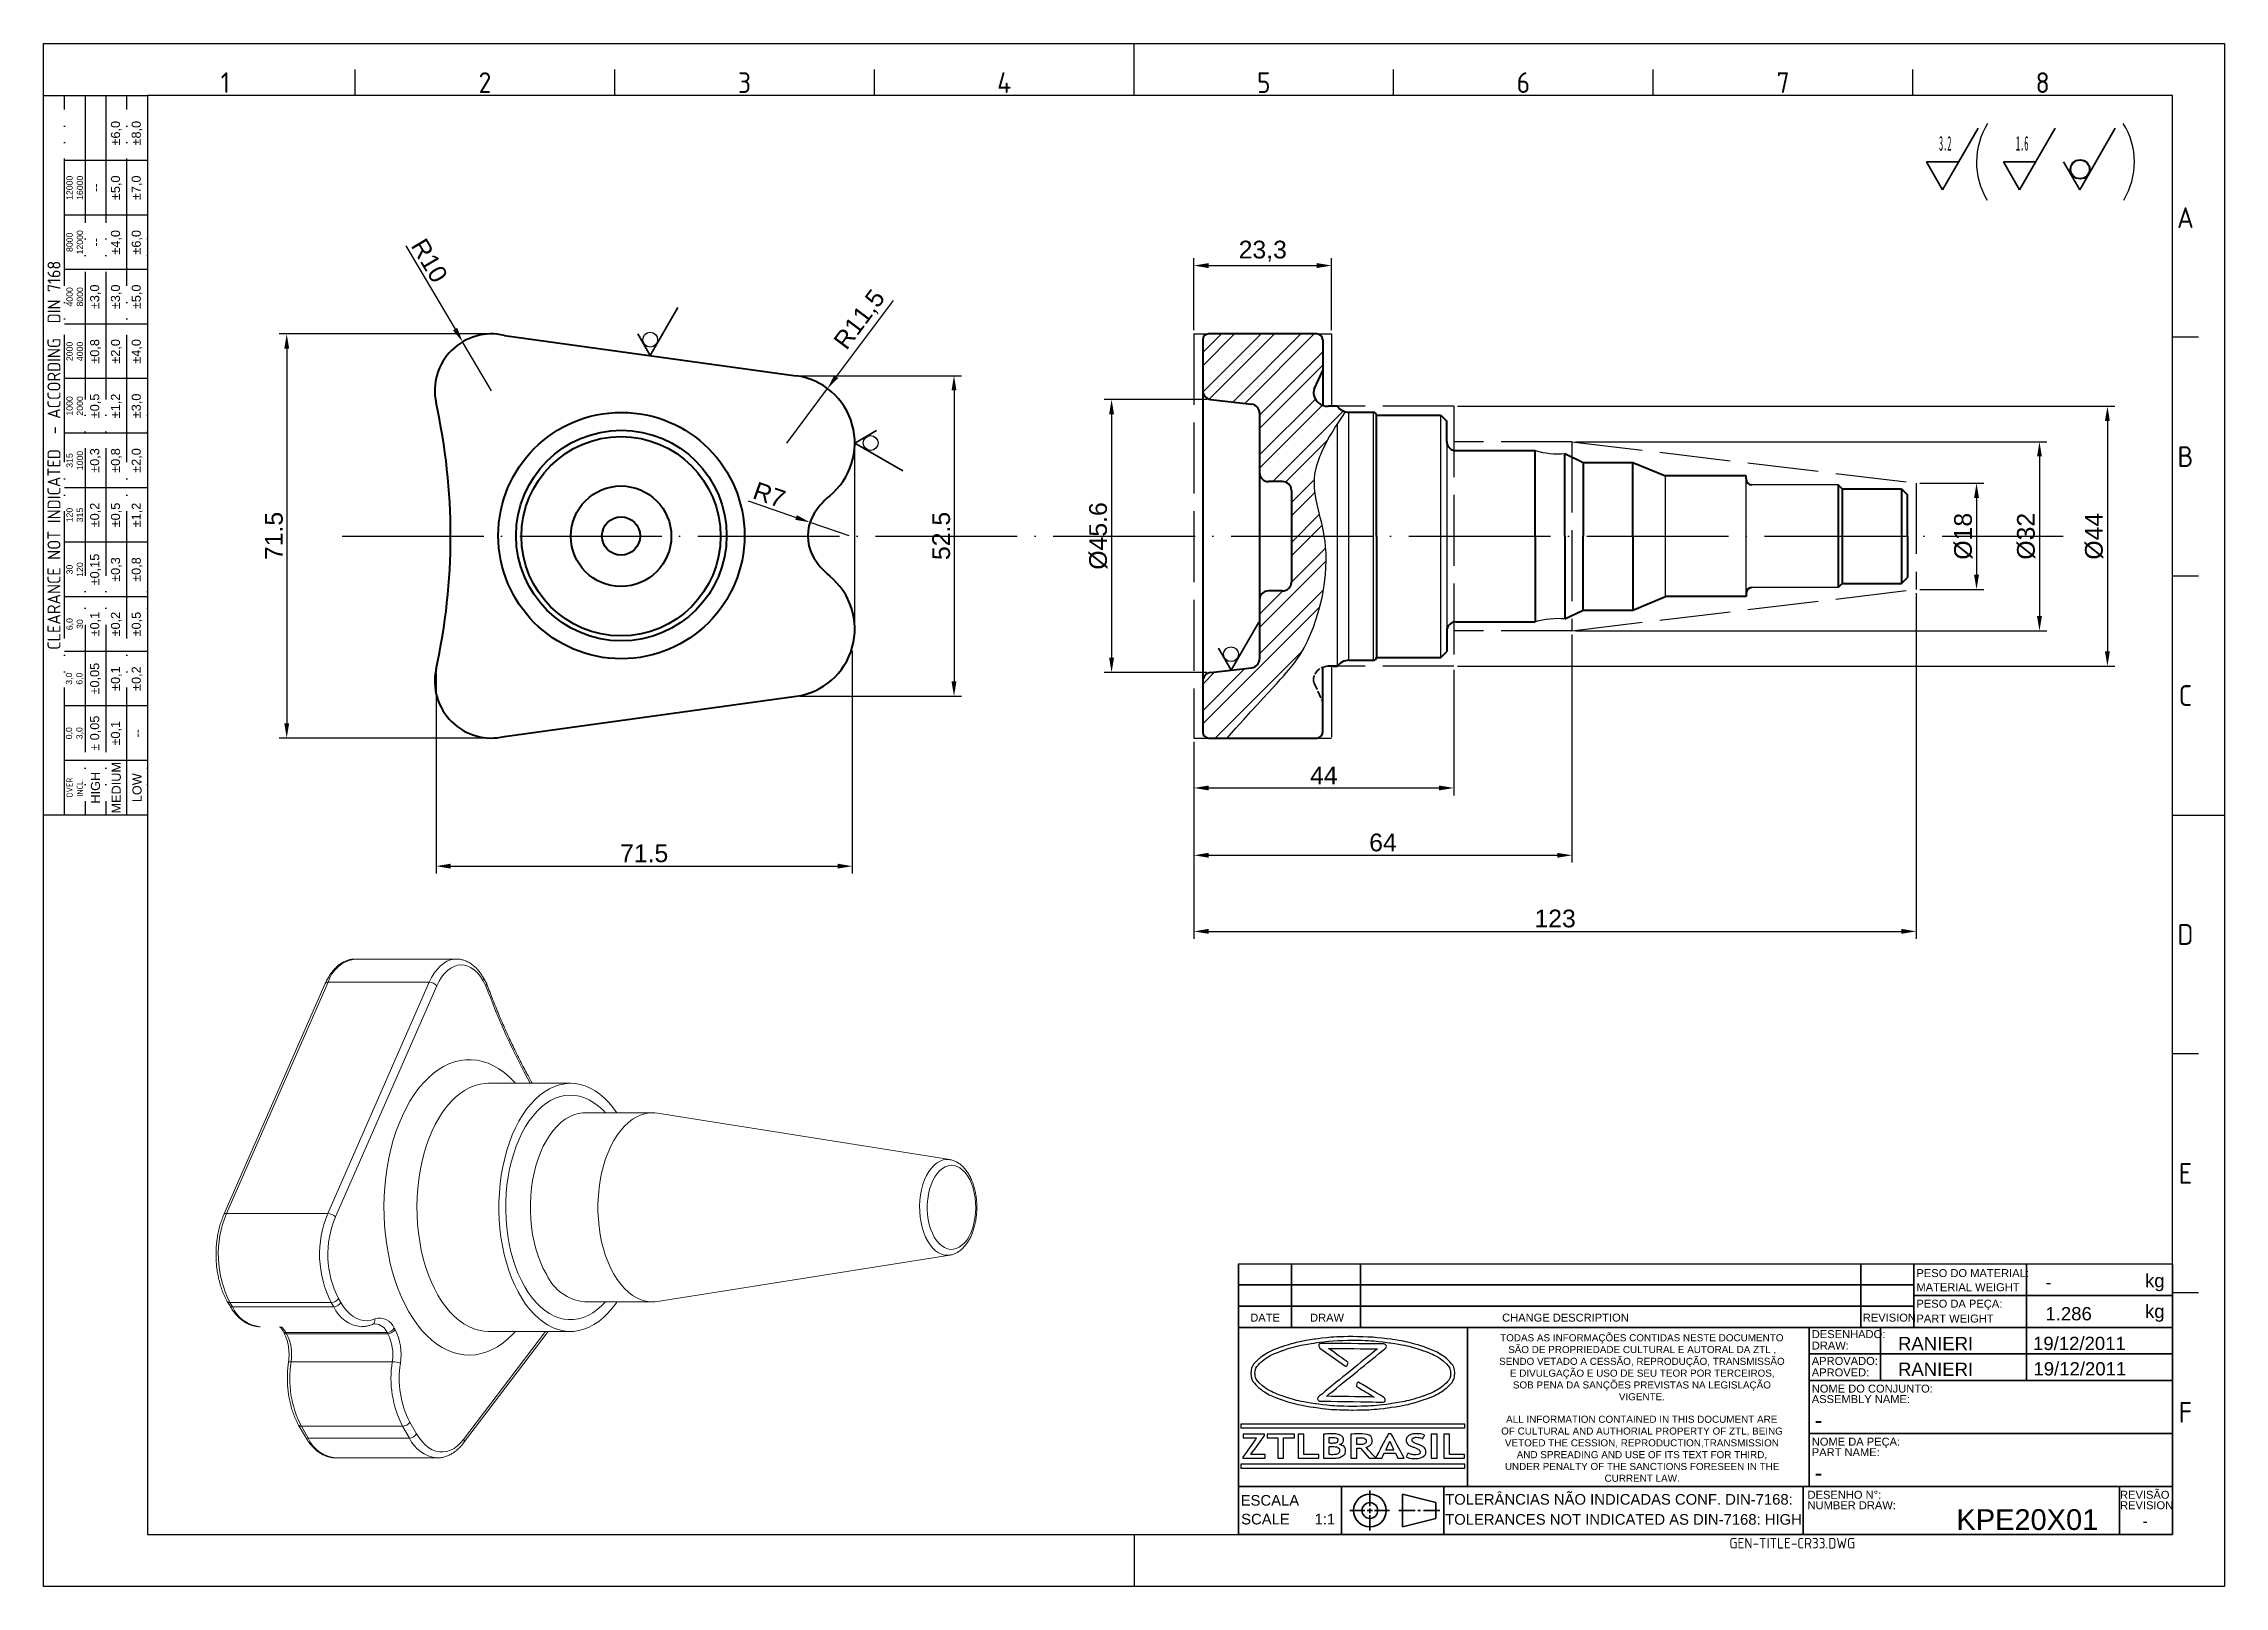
# Model space of a CAD drawing. Header units: millimetres. Extents: x 4780 to 5149, y 1689 to 1950.
import ezdxf
from ezdxf.enums import TextEntityAlignment as Align

# ---------------------------------------------------------------- set-up
doc = ezdxf.new("R2010")
doc.units = ezdxf.units.MM
for name, pattern in [('ACAD_ISO02W100', [15, 12, -3]), ('ACAD_ISO04W100', [30, 24, -3, 0, -3]), ('ACAD_ISO05W100', [33, 24, -3, 0, -3, 0, -3])]:
    doc.linetypes.add(name, pattern=pattern)
for name, color, linetype, lineweight in [('AM_0', 7, 'Continuous', 40), ('AM_4', 1, 'ACAD_ISO04W100', 25), ('AM_5', 3, 'Continuous', 25), ('AM_8', 40, 'ACAD_ISO02W100', 35), ('AM_BOR', 2, 'ACAD_ISO05W100', 35), ('CAXA4', 3, 'Continuous', 25)]:
    doc.layers.add(name, color=color, linetype=linetype, lineweight=lineweight)
doc.layers.add('Camada 1', color=7, linetype='Continuous')
doc.styles.add('ACISOTS', font='isocp.shx', dxfattribs={"height": 1})
doc.styles.get("Standard").update_dxf_attribs({"font": 'arial.ttf'})
doc.styles.add('UserTxtStyle3', font='', dxfattribs={"width": 0.4})
doc.styles.get('UserTxtStyle3').set_extended_font_data('FangSong_GB2312')
doc.dimstyles.new('ISO-25', dxfattribs={"dimtxt": 3, "dimasz": 2.5, "dimexe": 1.25, "dimexo": 0.625, "dimtad": 1, "dimtxsty": 'Standard', "dimcen": 2.5, "dimadec": 0, "dimazin": 0, "dimtfac": 1, "dimtmove": 0, "dimatfit": 3, "dimfxl": 1, "dimarcsym": 0})

msp = doc.modelspace()

# ---------------------------------------------------------------- texts
at = {"color": 0, "linetype": 'Continuous', "char_height": 1.1979, "attachment_point": 1}
for s, insert in [('\\pi0.21127;TODAS AS INFORMAÇÕES CONTIDAS NESTE DOCUMENTO \\P\\pi1.5648;SÃO DE PROPRIEDADE CULTURAL E AUTORAL DA ZTL , \\P\\pi0.040904;SENDO VETADO A CESSÃO, REPRODUÇÃO, TRANSMISSÃO \\P\\pi1.8729;E DIVULGAÇÃO E USO DE SEU TEOR POR TERCEIROS, \\P\\pi2.3628;SOB PENA DA SANÇÕES PREVISTAS NA LEGISLAÇÃO \\P\\pi20.313;VIGENTE.', (5025.908, 1731.657)), ('\\pi1.2221;ALL INFORMATION CONTAINED IN THIS DOCUMENT ARE \\P\\pi0.38491;OF CULTURAL AND AUTHORIAL PROPERTY OF ZTL, BEING  \\P\\pi1.0161;VETOED THE CESSION, REPRODUCTION,TRANSMISSION \\P\\pi3.0177;AND SPREADING AND USE OF ITS TEXT FOR THIRD, \\P\\pi1.0076;UNDER PENALTY OF THE SANCTIONS FORESEEN IN THE \\P\\pi17.888;CURRENT LAW.', (5025.908, 1717.863))]:
    msp.add_mtext_dynamic_manual_height_columns(s, width=48.28462, gutter_width=12.5, heights=[0], dxfattribs=dict(at, insert=insert))
at = {"layer": 'AM_8', "color": 0, "linetype": 'Continuous'}
for s, height, p in [('PESO DO MATERIAL:', 1.34764, (5096.601, 1741.326)), ('MATERIAL WEIGHT', 1.34764, (5096.601, 1738.94)), ('kg', 2.2461, (5135.306, 1739.604)), ('PESO DA PEÇA:', 1.34764, (5096.601, 1736.147)), ('kg', 2.2461, (5135.306, 1734.422)), ('DATE', 1.3476, (4983.816, 1733.79)), ('DRAW', 1.3476, (4993.94, 1733.79)), ('CHANGE DESCRIPTION', 1.34764, (5026.457, 1733.79)), ('DESENHADO:', 1.3476, (5078.883, 1730.997)), ('REVISION', 1.3476, (5087.52, 1733.79)), ('PART WEIGHT', 1.34764, (5096.601, 1733.632)), ('DRAW:', 1.3476, (5078.883, 1729.059)), ('APROVADO:', 1.3476, (5078.883, 1726.458)), ('APROVED:', 1.3476, (5078.883, 1724.52)), ('ASSEMBLY NAME:', 1.34764, (5078.883, 1720.003)), ('NOME DO CONJUNTO:', 1.34764, (5078.883, 1721.778)), ('NOME DA PEÇA:', 1.34764, (5078.883, 1712.794)), ('PART NAME:', 1.3476, (5078.883, 1711.019)), ('ESCALA', 1.7969, (4982.192, 1702.64)), ('TOLERÂNCIAS NÃO INDICADAS CONF. DIN-7168:', 1.79685, (5016.811, 1702.808)), ('DESENHO N%%d:', 1.34764, (5078.167, 1703.809)), ('NUMBER DRAW:', 1.34764, (5078.167, 1702.035)), ('REVISÃO', 1.3476, (5131.078, 1703.809)), ('REVISION', 1.3476, (5131.078, 1702.035)), ('SCALE      1:1', 1.79685, (4982.276, 1699.465)), ('TOLERANCES NOT INDICATED AS DIN-7168: HIGH', 1.79685, (5016.811, 1699.416))]:
    msp.add_text(s, height=height, dxfattribs=at).set_placement(p)
for tag, p in [('-', (5118.442, 1740.472)), ('1.286', (5118.442, 1735.127))]:
    msp.add_attdef(tag, text='', height=2.246, dxfattribs=at).set_placement(p, align=Align.MIDDLE_LEFT)
for tag, p, height in [('RANIERI', (5093.482, 1728.952), 2.246), ('19/12/2011', (5116.347, 1728.979), 2.246), ('RANIERI', (5093.48, 1724.606), 2.246), ('19/12/2011', (5116.419, 1724.68), 2.246), ('-', (5079.391, 1715.763), 2.695), ('-', (5079.391, 1706.847), 2.695), ('KPE20X01', (5103.373, 1698.524), 3.514)]:
    msp.add_attdef(tag, p, '', height=height, dxfattribs=at)
msp.add_attdef('-', text='', height=1.757, dxfattribs=at).set_placement((5135.33, 1700.009), align=Align.MIDDLE_CENTER)
at = {"layer": 'AM_8', "color": 0, "linetype": 'Continuous', "style": 'ACISOTS'}
msp.add_attdef('GEN-TITLE-CR33.DWG', (5064.934, 1695.388), '', height=1.797, dxfattribs=at)
at = {"layer": 'CAXA4', "color": 0, "linetype": 'Continuous', "lineweight": 25, "attachment_point": 1, "style": 'UserTxtStyle3'}
for s, insert, char_height in [('3.2', (5100.422, 1934.435), 2.4667), ('\\fFangSong_GB2312|b0|i0|p34;1.6', (5113.449, 1934.435), 2.46672)]:
    msp.add_mtext(s, dxfattribs=dict(at, insert=insert, char_height=char_height))

# ---------------------------------------------------------------- blocks, each defined once
blk = doc.blocks.new('A3 ZTL')
for p, q in [((19.57, 280.82), (19.57, 9.78)), ((401.17, 280.82), (19.57, 280.82)), ((401.17, 9.78), (401.17, 280.82)), ((19.57, 9.78), (401.17, 9.78))]:
    blk.add_line(p, q)
at = {"layer": 'AM_BOR', "color": 135, "linetype": 'Continuous', "lineweight": 25}
for p, q in [((0, 0), (0, 290.61)), ((0, 290.61), (410.96, 290.61)), ((410.96, 290.61), (410.96, 0)), ((410.96, 0), (0, 0))]:
    blk.add_line(p, q, dxfattribs=at)
at = {"layer": 'AM_BOR', "color": 135, "lineweight": 25}
for p, q in [((205.48, 280.82), (205.48, 290.61)), ((58.71, 280.82), (58.71, 285.71)), ((107.63, 280.82), (107.63, 285.71)), ((156.56, 280.82), (156.56, 285.71)), ((254.4, 280.82), (254.4, 285.71)), ((303.33, 280.82), (303.33, 285.71)), ((352.25, 280.82), (352.25, 285.71)), ((3.91, 145.3), (3.91, 280.82)), ((7.83, 280.82), (7.83, 145.3)), ((11.74, 280.82), (11.74, 145.3)), ((15.66, 145.3), (15.66, 280.82)), ((19.57, 268.59), (3.91, 268.59)), ((19.57, 258.32), (3.91, 258.32)), ((19.57, 248.04), (3.91, 248.04)), ((19.57, 237.77), (3.91, 237.77)), ((406.07, 235.32), (401.17, 235.32)), ((19.57, 227.5), (3.91, 227.5)), ((19.57, 217.22), (3.91, 217.22)), ((19.57, 206.95), (3.91, 206.95)), ((19.57, 196.67), (3.91, 196.67)), ((406.07, 190.31), (401.17, 190.31)), ((19.57, 186.4), (3.91, 186.4)), ((19.57, 176.13), (3.91, 176.13)), ((19.57, 165.85), (3.91, 165.85)), ((19.57, 155.58), (3.91, 155.58)), ((401.17, 145.3), (410.96, 145.3)), ((406.07, 100.29), (401.17, 100.29)), ((406.07, 55.28), (401.17, 55.28)), ((205.48, 9.78), (205.48, 0))]:
    blk.add_line(p, q, dxfattribs=at)
blk.add_lwpolyline([(19.57, 145.3), (0, 145.3), (0, 280.82), (19.57, 280.82)], close=True, dxfattribs=at)
at = {"layer": 'AM_BOR', "color": 135, "lineweight": 25, "style": 'ACISOTS'}
for s, p in [('1', (34.25, 283.27)), ('2', (83.17, 283.27)), ('3', (132.09, 283.27)), ('4', (181.02, 283.27)), ('5', (229.94, 283.27)), ('6', (278.86, 283.27)), ('7', (327.79, 283.27)), ('8', (376.71, 283.27)), ('A', (403.62, 257.83)), ('B', (403.62, 212.82)), ('C', (403.62, 167.81)), ('D', (403.62, 122.8)), ('E', (403.62, 77.79)), ('F', (403.62, 32.78))]:
    blk.add_text(s, height=3.91, dxfattribs=at).set_placement(p, align=Align.MIDDLE)
at = {"layer": 'AM_BOR', "color": 135, "lineweight": 25, "attachment_point": 5, "rotation": 90}
for s, insert, char_height, width in [('±6,0', (13.7, 273.73), 1.712, 10.274), ('±8,0', (17.61, 273.73), 1.712, 10.274), ('12000\\P16000', (5.87, 263.45), 1.174, 10.274), ('--', (9.78, 263.45), 1.712, 10.274), ('±5,0', (13.7, 263.45), 1.712, 10.274), ('±7,0', (17.61, 263.45), 1.712, 10.274), ('8000\\P12000', (5.87, 253.18), 1.174, 10.274), ('±4,0', (13.7, 253.18), 1.712, 10.274), ('±6,0', (17.61, 253.18), 1.712, 10.274), ('--', (9.78, 253.18), 1.712, 10.274), ('{\\Fisocp.shx|c0;CLEARANCE NOT INDICATED  - ACCORDING  DIN 7168}', (1.96, 213.06), 2.4462, 135.5186), ('4000\\P8000', (5.87, 242.91), 1.174, 10.274), ('±3,0', (9.78, 242.91), 1.712, 10.274), ('±3,0', (13.7, 242.91), 1.712, 10.274), ('±5,0', (17.61, 242.91), 1.712, 10.274), ('2000\\P4000', (5.87, 232.63), 1.174, 10.274), ('±0,8', (9.78, 232.63), 1.712, 10.274), ('±2,0', (13.7, 232.63), 1.712, 10.274), ('±4,0', (17.61, 232.63), 1.712, 10.274), ('1000\\P2000', (5.87, 222.36), 1.174, 10.274), ('±0,5', (9.78, 222.36), 1.712, 10.274), ('±1,2', (13.7, 222.36), 1.712, 10.274), ('±3,0', (17.61, 222.36), 1.712, 10.274), ('315\\P1000', (5.87, 212.08), 1.174, 10.274), ('±0,3', (9.78, 212.08), 1.712, 10.274), ('±0,8', (13.7, 212.08), 1.712, 10.274), ('±2,0', (17.61, 212.08), 1.712, 10.274), ('120\\P315', (5.87, 201.81), 1.174, 10.274), ('±0,2', (9.78, 201.81), 1.712, 10.274), ('±0,5', (13.7, 201.81), 1.712, 10.274), ('±1,2', (17.61, 201.81), 1.712, 10.274), ('±0,15', (9.78, 191.54), 1.712, 10.274), ('±0,3', (13.7, 191.54), 1.712, 10.274), ('±0,8', (17.61, 191.54), 1.712, 10.274), ('30\\P120', (5.87, 191.54), 1.174, 10.274), ('6,0\\P30', (5.87, 181.26), 1.174, 10.274), ('±0,1', (9.78, 181.26), 1.712, 10.274), ('±0,2', (13.7, 181.26), 1.712, 10.274), ('±0,5', (17.61, 181.26), 1.712, 10.274), ('±0,05', (9.78, 170.99), 1.712, 10.274), ('±0,1', (13.7, 170.99), 1.712, 10.274), ('±0,2', (17.61, 170.99), 1.712, 10.274), ('3,0\\P6,0', (5.87, 170.99), 1.174, 10.274), ('0,0\\P3,0', (5.87, 160.71), 1.174, 10.274), ('± 0,05', (9.78, 160.71), 1.712, 10.274), ('\\pt4.69206;±0,1', (13.7, 160.71), 1.7123, 10.274), ('--', (17.61, 160.71), 1.712, 10.274), ('{\\Fisocp.shx|c0;OVER\\PINCL.}', (5.87, 150.44), 1.1742, 10.274), ('HIGH', (9.78, 150.44), 1.712, 10.274), ('MEDIUM', (13.7, 150.44), 1.712, 10.274), ('LOW', (17.61, 150.44), 1.712, 10.274)]:
    blk.add_mtext(s, dxfattribs=dict(at, insert=insert, char_height=char_height, width=width))
blk = doc.blocks.new('*D17')
at = {"layer": 'AM_5', "color": 0, "lineweight": -2, "transparency": 16777216}
for p, q in [((4854.73, 1900.94), (4819.43, 1900.94)), ((4820.68, 1898.44), (4820.68, 1835.05)), ((4854.73, 1832.55), (4819.43, 1832.55))]:
    blk.add_line(p, q, dxfattribs=at)
at = {"layer": 'AM_5', "color": 0, "transparency": 16777216}
for points in [[(4820.27, 1898.44), (4821.1, 1898.44), (4820.68, 1900.94)], [(4820.27, 1835.05), (4821.1, 1835.05), (4820.68, 1832.55)]]:
    blk.add_solid(points, dxfattribs=at)
at = {"layer": 'Defpoints', "color": 0, "transparency": 16777216}
for p in [(4855.36, 1900.94), (4820.68, 1832.55), (4855.36, 1832.55)]:
    blk.add_point(p, dxfattribs=at)
at = {"layer": 'AM_5', "color": 0, "transparency": 16777216, "insert": (4818.53, 1866.75), "char_height": 3, "attachment_point": 5, "rotation": 90}
blk.add_mtext('71.5', dxfattribs=at)
blk = doc.blocks.new('*D18')
at = {"layer": 'AM_5', "color": 0, "lineweight": -2, "transparency": 16777216}
for p, q in [((4907.56, 1893.87), (4934.91, 1893.87)), ((4933.66, 1891.37), (4933.66, 1842.13)), ((4907.56, 1839.63), (4934.91, 1839.63))]:
    blk.add_line(p, q, dxfattribs=at)
at = {"layer": 'AM_5', "color": 0, "transparency": 16777216}
for points in [[(4933.24, 1891.37), (4934.07, 1891.37), (4933.66, 1893.87)], [(4933.24, 1842.13), (4934.07, 1842.13), (4933.66, 1839.63)]]:
    blk.add_solid(points, dxfattribs=at)
at = {"layer": 'Defpoints', "color": 0, "transparency": 16777216}
for p in [(4906.94, 1893.87), (4906.94, 1839.63), (4933.66, 1839.63)]:
    blk.add_point(p, dxfattribs=at)
at = {"layer": 'AM_5', "color": 0, "transparency": 16777216, "insert": (4931.5, 1866.75), "char_height": 3, "attachment_point": 5, "rotation": 90}
blk.add_mtext('52.5', dxfattribs=at)
blk = doc.blocks.new('*D19')
at = {"layer": 'AM_5', "color": 0, "lineweight": -2, "transparency": 16777216}
for p, q in [((4976.48, 1889.85), (4959.09, 1889.85)), ((4960.34, 1887.35), (4960.34, 1846.15)), ((4976.48, 1843.65), (4959.09, 1843.65))]:
    blk.add_line(p, q, dxfattribs=at)
at = {"layer": 'AM_5', "color": 0, "transparency": 16777216}
for points in [[(4959.92, 1887.35), (4960.75, 1887.35), (4960.34, 1889.85)], [(4959.92, 1846.15), (4960.75, 1846.15), (4960.34, 1843.65)]]:
    blk.add_solid(points, dxfattribs=at)
at = {"layer": 'Defpoints', "color": 0, "transparency": 16777216}
for p in [(4977.11, 1889.85), (4960.34, 1843.65), (4977.11, 1843.65)]:
    blk.add_point(p, dxfattribs=at)
at = {"layer": 'AM_5', "color": 0, "transparency": 16777216, "insert": (4958.1, 1866.75), "char_height": 3, "attachment_point": 5, "rotation": 90}
blk.add_mtext('%%C45.6', dxfattribs=at)
blk = doc.blocks.new('*D20')
at = {"layer": 'AM_5', "color": 0, "lineweight": -2, "transparency": 16777216}
for p, q in [((4840.84, 1915.87), (4849.19, 1901.75)), ((4855.36, 1891.33), (4850.47, 1899.6))]:
    blk.add_line(p, q, dxfattribs=at)
at = {"layer": 'AM_5', "color": 0, "transparency": 16777216}
blk.add_solid([(4849.55, 1901.97), (4848.83, 1901.54), (4850.47, 1899.6)], dxfattribs=at)
at = {"layer": 'Defpoints', "color": 0, "transparency": 16777216}
for p in [(4850.47, 1899.6), (4855.36, 1891.33)]:
    blk.add_point(p, dxfattribs=at)
at = {"layer": 'AM_5', "color": 0, "transparency": 16777216, "insert": (4844.84, 1913.35), "char_height": 3, "attachment_point": 5, "rotation": 300.6081}
blk.add_mtext('R10', dxfattribs=at)
blk = doc.blocks.new('*D21')
at = {"layer": 'AM_5', "color": 0, "lineweight": -2, "transparency": 16777216}
for p, q in [((4923.33, 1906.61), (4913.72, 1893.71)), ((4905.36, 1882.48), (4912.23, 1891.7))]:
    blk.add_line(p, q, dxfattribs=at)
at = {"layer": 'AM_5', "color": 0, "transparency": 16777216}
blk.add_solid([(4913.39, 1893.96), (4914.06, 1893.46), (4912.23, 1891.7)], dxfattribs=at)
at = {"layer": 'Defpoints', "color": 0, "transparency": 16777216}
for p in [(4912.23, 1891.7), (4905.36, 1882.48)]:
    blk.add_point(p, dxfattribs=at)
at = {"layer": 'AM_5', "color": 0, "transparency": 16777216, "insert": (4917.82, 1903.27), "char_height": 3, "attachment_point": 5, "rotation": 53.3286}
blk.add_mtext('R11,5', dxfattribs=at)
blk = doc.blocks.new('*D22')
at = {"layer": 'AM_5', "color": 0, "lineweight": -2, "transparency": 16777216}
for p, q in [((4898.82, 1872.7), (4906.92, 1869.88)), ((4915.89, 1866.75), (4909.29, 1869.05))]:
    blk.add_line(p, q, dxfattribs=at)
at = {"layer": 'AM_5', "color": 0, "transparency": 16777216}
blk.add_solid([(4907.06, 1870.27), (4906.79, 1869.48), (4909.29, 1869.05)], dxfattribs=at)
at = {"layer": 'Defpoints', "color": 0, "transparency": 16777216}
for p in [(4909.29, 1869.05), (4915.89, 1866.75)]:
    blk.add_point(p, dxfattribs=at)
at = {"layer": 'AM_5', "color": 0, "transparency": 16777216, "insert": (4902.39, 1873.71), "char_height": 3, "attachment_point": 5, "rotation": 340.7736}
blk.add_mtext('R7', dxfattribs=at)
blk = doc.blocks.new('*D23')
at = {"layer": 'AM_5', "color": 0, "lineweight": -2, "transparency": 16777216}
for p, q in [((4974.28, 1901.57), (4974.28, 1913.76)), ((4997.58, 1901.57), (4997.58, 1913.76)), ((4976.78, 1912.51), (4995.08, 1912.51))]:
    blk.add_line(p, q, dxfattribs=at)
at = {"layer": 'AM_5', "color": 0, "transparency": 16777216}
for points in [[(4976.78, 1912.93), (4976.78, 1912.09), (4974.28, 1912.51)], [(4995.08, 1912.93), (4995.08, 1912.09), (4997.58, 1912.51)]]:
    blk.add_solid(points, dxfattribs=at)
at = {"layer": 'Defpoints', "color": 0, "transparency": 16777216}
for p in [(4997.58, 1912.51), (4974.28, 1900.94), (4997.58, 1900.94)]:
    blk.add_point(p, dxfattribs=at)
at = {"layer": 'AM_5', "color": 0, "transparency": 16777216, "insert": (4985.93, 1914.94), "char_height": 3, "attachment_point": 5}
blk.add_mtext('23,3', dxfattribs=at)
blk = doc.blocks.new('*D24')
at = {"layer": 'AM_5', "color": 0, "lineweight": -2, "transparency": 16777216}
for p, q in [((5018.28, 1844.08), (5018.28, 1822.85)), ((4974.28, 1831.93), (4974.28, 1822.85)), ((4976.78, 1824.1), (5015.78, 1824.1))]:
    blk.add_line(p, q, dxfattribs=at)
at = {"layer": 'AM_5', "color": 0, "transparency": 16777216}
for points in [[(4976.78, 1824.52), (4976.78, 1823.69), (4974.28, 1824.1)], [(5015.78, 1824.52), (5015.78, 1823.69), (5018.28, 1824.1)]]:
    blk.add_solid(points, dxfattribs=at)
at = {"layer": 'Defpoints', "color": 0, "transparency": 16777216}
for p in [(5018.28, 1844.7), (4974.28, 1832.55), (5018.28, 1824.1)]:
    blk.add_point(p, dxfattribs=at)
at = {"layer": 'AM_5', "color": 0, "transparency": 16777216, "insert": (4996.28, 1826.23), "char_height": 3, "attachment_point": 5}
blk.add_mtext('44', dxfattribs=at)
blk = doc.blocks.new('*D25')
at = {"layer": 'AM_5', "color": 0, "lineweight": -2, "transparency": 16777216}
for p, q in [((5038.28, 1850.08), (5038.28, 1811.46)), ((4974.28, 1831.93), (4974.28, 1811.46)), ((4976.78, 1812.71), (5035.78, 1812.71))]:
    blk.add_line(p, q, dxfattribs=at)
at = {"layer": 'AM_5', "color": 0, "transparency": 16777216}
for points in [[(4976.78, 1813.12), (4976.78, 1812.29), (4974.28, 1812.71)], [(5035.78, 1813.12), (5035.78, 1812.29), (5038.28, 1812.71)]]:
    blk.add_solid(points, dxfattribs=at)
at = {"layer": 'Defpoints', "color": 0, "transparency": 16777216}
for p in [(5038.28, 1850.7), (4974.28, 1832.55), (5038.28, 1812.71)]:
    blk.add_point(p, dxfattribs=at)
at = {"layer": 'AM_5', "color": 0, "transparency": 16777216, "insert": (5006.28, 1814.86), "char_height": 3, "attachment_point": 5}
blk.add_mtext('64', dxfattribs=at)
blk = doc.blocks.new('*D26')
at = {"layer": 'AM_5', "color": 0, "lineweight": -2, "transparency": 16777216}
for p, q in [((5018.9, 1888.7), (5130.19, 1888.7)), ((5128.94, 1886.2), (5128.94, 1847.2)), ((5018.9, 1844.7), (5130.19, 1844.7))]:
    blk.add_line(p, q, dxfattribs=at)
at = {"layer": 'AM_5', "color": 0, "transparency": 16777216}
for points in [[(5128.52, 1886.2), (5129.35, 1886.2), (5128.94, 1888.7)], [(5128.52, 1847.2), (5129.35, 1847.2), (5128.94, 1844.7)]]:
    blk.add_solid(points, dxfattribs=at)
at = {"layer": 'Defpoints', "color": 0, "transparency": 16777216}
for p in [(5018.28, 1888.7), (5018.28, 1844.7), (5128.94, 1844.7)]:
    blk.add_point(p, dxfattribs=at)
at = {"layer": 'AM_5', "color": 0, "transparency": 16777216, "insert": (5126.7, 1866.7), "char_height": 3, "attachment_point": 5, "rotation": 90}
blk.add_mtext('%%c44', dxfattribs=at)
blk = doc.blocks.new('*D27')
at = {"layer": 'AM_5', "color": 0, "lineweight": -2, "transparency": 16777216}
for p, q in [((5038.9, 1882.7), (5118.68, 1882.7)), ((5117.43, 1880.2), (5117.43, 1853.2)), ((5038.9, 1850.7), (5118.68, 1850.7))]:
    blk.add_line(p, q, dxfattribs=at)
at = {"layer": 'AM_5', "color": 0, "transparency": 16777216}
for points in [[(5117.02, 1880.2), (5117.85, 1880.2), (5117.43, 1882.7)], [(5117.02, 1853.2), (5117.85, 1853.2), (5117.43, 1850.7)]]:
    blk.add_solid(points, dxfattribs=at)
at = {"layer": 'Defpoints', "color": 0, "transparency": 16777216}
for p in [(5038.28, 1882.7), (5038.28, 1850.7), (5117.43, 1850.7)]:
    blk.add_point(p, dxfattribs=at)
at = {"layer": 'AM_5', "color": 0, "transparency": 16777216, "insert": (5115.19, 1866.7), "char_height": 3, "attachment_point": 5, "rotation": 90}
blk.add_mtext('%%C32', dxfattribs=at)
blk = doc.blocks.new('*D28')
at = {"layer": 'AM_5', "color": 0, "lineweight": -2, "transparency": 16777216}
for p, q in [((5097.2, 1875.7), (5108.03, 1875.7)), ((5106.78, 1873.2), (5106.78, 1860.2)), ((5097.2, 1857.7), (5108.03, 1857.7))]:
    blk.add_line(p, q, dxfattribs=at)
at = {"layer": 'AM_5', "color": 0, "transparency": 16777216}
for points in [[(5106.36, 1873.2), (5107.19, 1873.2), (5106.78, 1875.7)], [(5106.36, 1860.2), (5107.19, 1860.2), (5106.78, 1857.7)]]:
    blk.add_solid(points, dxfattribs=at)
at = {"layer": 'Defpoints', "color": 0, "transparency": 16777216}
for p in [(5096.57, 1875.7), (5096.57, 1857.7), (5106.78, 1857.7)]:
    blk.add_point(p, dxfattribs=at)
at = {"layer": 'AM_5', "color": 0, "transparency": 16777216, "insert": (5104.54, 1866.7), "char_height": 3, "attachment_point": 5, "rotation": 90}
blk.add_mtext('%%C18', dxfattribs=at)
blk = doc.blocks.new('*D29')
at = {"layer": 'AM_5', "color": 0, "lineweight": -2, "transparency": 16777216}
for p, q in [((4916.44, 1847.3), (4916.44, 1809.62)), ((4845.96, 1843.57), (4845.96, 1809.62)), ((4848.46, 1810.87), (4913.94, 1810.87))]:
    blk.add_line(p, q, dxfattribs=at)
at = {"layer": 'AM_5', "color": 0, "transparency": 16777216}
for points in [[(4848.46, 1811.28), (4848.46, 1810.45), (4845.96, 1810.87)], [(4913.94, 1811.28), (4913.94, 1810.45), (4916.44, 1810.87)]]:
    blk.add_solid(points, dxfattribs=at)
at = {"layer": 'Defpoints', "color": 0, "transparency": 16777216}
for p in [(4916.44, 1847.92), (4845.96, 1844.2), (4916.44, 1810.87)]:
    blk.add_point(p, dxfattribs=at)
at = {"layer": 'AM_5', "color": 0, "transparency": 16777216, "insert": (4881.2, 1813.02), "char_height": 3, "attachment_point": 5}
blk.add_mtext('71.5', dxfattribs=at)
blk = doc.blocks.new('*D30')
at = {"layer": 'AM_5', "color": 0, "lineweight": -2, "transparency": 16777216}
for p, q in [((5096.57, 1857.08), (5096.57, 1798.58)), ((4974.28, 1831.93), (4974.28, 1798.58)), ((4976.78, 1799.83), (5094.07, 1799.83))]:
    blk.add_line(p, q, dxfattribs=at)
at = {"layer": 'AM_5', "color": 0, "transparency": 16777216}
for points in [[(4976.78, 1800.25), (4976.78, 1799.42), (4974.28, 1799.83)], [(5094.07, 1800.25), (5094.07, 1799.42), (5096.57, 1799.83)]]:
    blk.add_solid(points, dxfattribs=at)
at = {"layer": 'Defpoints', "color": 0, "transparency": 16777216}
for p in [(5096.57, 1857.7), (4974.28, 1832.55), (5096.57, 1799.83)]:
    blk.add_point(p, dxfattribs=at)
at = {"layer": 'AM_5', "color": 0, "transparency": 16777216, "insert": (5035.43, 1801.99), "char_height": 3, "attachment_point": 5}
blk.add_mtext('123', dxfattribs=at)

# ---------------------------------------------------------------- dimensions: what is measured, and where the dimension line sits
at = {"layer": 'AM_5'}
dim = msp.add_radius_dim(center=(4855.359, 1891.331), mpoint=(4850.465, 1899.603), text='R10', dimstyle='ISO-25', dxfattribs=at)
dim.commit()
dim.dimension.update_dxf_attribs({"geometry": '*D20', "text_midpoint": (4842.983, 1912.25), "dimtype": 164})
for base, p1, p2, picture, middle in [((4997.579, 1912.511), (4974.279, 1900.942), (4997.579, 1900.942), '*D23', (4985.929, 1914.939)), ((5038.279, 1812.706), (4974.279, 1832.554), (5038.279, 1850.703), '*D25', (5006.279, 1814.862)), ((5018.279, 1824.103), (4974.279, 1832.554), (5018.279, 1844.703), '*D24', (4996.279, 1826.228))]:
    dim = msp.add_linear_dim(base=base, p1=p1, p2=p2, dimstyle='ISO-25', dxfattribs=at)
    dim.commit()
    dim.dimension.update_dxf_attribs({"geometry": picture, "text_midpoint": middle})
dim = msp.add_radius_dim(center=(4905.362, 1882.477), mpoint=(4912.23, 1891.701), dimstyle='ISO-25', dxfattribs=at)
dim.commit()
dim.dimension.update_dxf_attribs({"geometry": '*D21', "text_midpoint": (4919.766, 1901.822), "dimtype": 164})
for base, p1, p2, text, picture, middle in [((4820.684, 1832.554), (4855.359, 1900.942), (4855.359, 1832.554), '71.5', '*D17', (4818.527, 1866.748)), ((4933.657, 1839.627), (4906.935, 1893.869), (4906.935, 1839.627), '52.5', '*D18', (4931.5, 1866.748)), ((4960.336, 1843.65), (4977.109, 1889.846), (4977.109, 1843.65), '%%C45.6', '*D19', (4958.096, 1866.748)), ((5128.936, 1844.703), (5018.279, 1888.703), (5018.279, 1844.703), '%%c44', '*D26', (5126.695, 1866.703)), ((5117.433, 1850.703), (5038.279, 1882.703), (5038.279, 1850.703), '%%C32', '*D27', (5115.193, 1866.703)), ((5106.776, 1857.703), (5096.572, 1875.703), (5096.572, 1857.703), '%%C18', '*D28', (5104.536, 1866.703))]:
    dim = msp.add_linear_dim(base=base, p1=p1, p2=p2, angle=90, text=text, dimstyle='ISO-25', dxfattribs=at)
    dim.commit()
    dim.dimension.update_dxf_attribs({"geometry": picture, "text_midpoint": middle})
dim = msp.add_radius_dim(center=(4915.895, 1866.748), mpoint=(4909.285, 1869.053), dimstyle='ISO-25', dxfattribs=at)
dim.commit()
dim.dimension.update_dxf_attribs({"geometry": '*D22', "text_midpoint": (4902.39, 1873.708)})
for base, p1, p2, text, picture, middle in [((5096.572, 1799.832), (4974.279, 1832.554), (5096.572, 1857.703), '123', '*D30', (5035.426, 1801.99)), ((4916.438, 1810.867), (4845.964, 1844.196), (4916.438, 1847.924), '71.5', '*D29', (4881.201, 1813.024))]:
    dim = msp.add_linear_dim(base=base, p1=p1, p2=p2, text=text, dimstyle='ISO-25', dxfattribs=at)
    dim.commit()
    dim.dimension.update_dxf_attribs({"geometry": picture, "text_midpoint": middle})

# ---------------------------------------------------------------- hatches: boundary and pattern name
at = {"layer": 'AM_5'}
h = msp.add_hatch(dxfattribs=at)
h.set_pattern_fill('ANSI32', color=256, scale=0.5)
edge = h.paths.add_edge_path()
edge.add_arc((4995.079, 1899.942), 1, 0, 90)
edge.add_line((4995.079, 1900.942), (4976.779, 1900.942))
edge.add_arc((4976.779, 1899.942), 1, 90, 180)
edge.add_line((4975.779, 1899.942), (4975.779, 1891.336))
edge.add_arc((4977.279, 1891.336), 1.5, 180, 263.46337)
edge.add_line((4977.109, 1889.846), (4984.05, 1889.05))
edge.add_arc((4983.879, 1887.56), 1.5, 0, 83.46337, ccw=False)
edge.add_line((4985.379, 1887.56), (4985.379, 1887.398))
edge.add_line((4985.379, 1887.398), (4985.379, 1877.453))
edge.add_arc((4986.879, 1877.453), 1.5, 180, 270)
edge.add_line((4986.879, 1875.953), (4989.279, 1875.953))
edge.add_arc((4989.279, 1874.453), 1.5, 0, 90, ccw=False)
edge.add_line((4990.779, 1874.453), (4990.779, 1866.703))
edge.add_line((4990.779, 1866.703), (4996.347, 1866.703))
edge.add_spline(control_points=[(4996.347, 1866.703), (4995.697, 1870.613), (4993.233, 1876.118), (4996.678, 1882.76), (4998.454, 1885.522), (4998.579, 1885.714)], knot_values=[31.2873128, 31.2873128, 31.2873128, 31.2873128, 43.4165662, 52.5275531, 53.211751, 53.211751, 53.211751, 53.211751], degree=3, periodic=0)
edge.add_spline(control_points=[(4998.579, 1885.714), (4999.03, 1886.405), (4999.494, 1887.085), (4999.968, 1887.757)], knot_values=[53.211751, 53.211751, 53.211751, 53.211751, 55.6768274, 55.6768274, 55.6768274, 55.6768274], degree=3, periodic=0)
edge.add_arc((5000.467, 1889.984), 2.282, 214.18244, 257.37119, ccw=False)
edge.add_line((4998.579, 1888.702), (4996.978, 1888.702))
edge.add_arc((4996.978, 1891.202), 2.5, 194.57755, 270, ccw=False)
edge.add_arc((4996.01, 1890.95), 1.5, 155.69729, 194.57755, ccw=False)
edge.add_line((4994.643, 1891.567), (4996.079, 1894.748))
edge.add_line((4996.079, 1894.748), (4996.079, 1899.942))
edge = h.paths.add_edge_path()
edge.add_spline(control_points=[(4979.919, 1832.554), (4988.192, 1841.814), (4994.469, 1847.509), (4997.305, 1859.721), (4996.44, 1866.145), (4996.347, 1866.703)], knot_values=[4.3008979, 4.3008979, 4.3008979, 4.3008979, 11.900803, 29.5554748, 31.2873128, 31.2873128, 31.2873128, 31.2873128], degree=3, periodic=0)
edge.add_line((4996.347, 1866.703), (4990.779, 1866.703))
edge.add_line((4990.779, 1866.703), (4990.779, 1858.953))
edge.add_arc((4989.279, 1858.953), 1.5, -90, 0, ccw=False)
edge.add_line((4989.279, 1857.453), (4986.879, 1857.453))
edge.add_arc((4986.879, 1855.953), 1.5, 90, 180)
edge.add_line((4985.379, 1855.953), (4985.379, 1845.936))
edge.add_arc((4983.879, 1845.936), 1.5, -83.46337, 0, ccw=False)
edge.add_line((4984.05, 1844.446), (4977.109, 1843.65))
edge.add_arc((4977.279, 1842.16), 1.5, 96.53663, 180)
edge.add_line((4975.779, 1842.16), (4975.779, 1833.554))
edge.add_arc((4976.779, 1833.554), 1, 180, 270)
edge.add_line((4976.779, 1832.554), (4979.919, 1832.554))

# ---------------------------------------------------------------- linework, layer by layer
at = {"color": 7, "linetype": 'Continuous', "lineweight": 15}
for p, q in [((4832.267, 1795.154), (4832.232, 1795.154)), ((4849.399, 1795.154), (4832.252, 1795.154)), ((4827.217, 1791.006), (4810.035, 1751.895)), ((4827.673, 1791.21), (4810.491, 1752.099)), ((4827.638, 1752.099), (4844.82, 1791.21)), ((4844.82, 1791.21), (4827.673, 1791.21)), ((4854.416, 1790.632), (4853.905, 1791.518)), ((4854.496, 1791.079), (4853.954, 1792.018)), ((4846.096, 1790.604), (4828.914, 1751.493)), ((4868.726, 1774.121), (4854.845, 1774.121)), ((4882.607, 1769.121), (4871.175, 1769.121)), ((4932.948, 1761.2), (4883.45, 1769.054)), ((4810.491, 1752.099), (4827.638, 1752.099)), ((4883.45, 1737.188), (4932.948, 1745.042)), ((4810.622, 1737.21), (4811.03, 1736.502)), ((4828.227, 1737.003), (4811.079, 1737.003)), ((4811.079, 1737.003), (4811.488, 1736.295)), ((4811.488, 1736.295), (4828.635, 1736.295)), ((4828.635, 1736.295), (4828.227, 1737.003)), ((4829.452, 1737.71), (4829.86, 1737.002)), ((4871.175, 1737.121), (4882.607, 1737.121)), ((4820.069, 1732.159), (4820.196, 1731.938)), ((4837.674, 1731.952), (4820.527, 1731.952)), ((4820.527, 1731.952), (4820.654, 1731.731)), ((4820.654, 1731.731), (4837.801, 1731.731)), ((4833.416, 1732.928), (4833.33, 1732.927)), ((4837.801, 1731.731), (4837.674, 1731.952)), ((4838.899, 1732.659), (4839.026, 1732.438)), ((4850.619, 1713.257), (4864.929, 1732.121)), ((4854.845, 1732.121), (4868.726, 1732.121)), ((4821.414, 1726.987), (4838.561, 1726.987)), ((4822.703, 1716.281), (4823.852, 1714.292)), ((4840.309, 1716.074), (4823.161, 1716.074)), ((4823.161, 1716.074), (4824.31, 1714.085)), ((4824.31, 1714.085), (4841.457, 1714.085)), ((4841.457, 1714.085), (4840.309, 1716.074)), ((4841.533, 1716.781), (4842.682, 1714.792)), ((4828.933, 1710.719), (4846.08, 1710.719)), ((4846.091, 1710.717), (4846.151, 1710.717))]:
    msp.add_line(p, q, dxfattribs=at)
at = {"linetype": 'Continuous'}
msp.add_line((4981.826, 1743.592), (5139.949, 1743.592), dxfattribs=at)
at = {"color": 8, "linetype": 'Continuous', "lineweight": 15}
msp.add_line((4850.639, 1713.861), (4864.49, 1732.121), dxfattribs=at)
at = {"color": 8, "linetype": 'Continuous', "lineweight": 15, "flags": 128}
for points in [[(4844.82, 1791.21), (4845.218, 1792.022), (4845.664, 1792.757), (4846.152, 1793.405), (4846.678, 1793.959), (4847.234, 1794.413), (4847.815, 1794.763), (4848.415, 1795.003), (4849.025, 1795.131), (4849.399, 1795.154)], [(4841.373, 1735.443), (4840.721, 1736.65), (4840.116, 1737.929), (4839.562, 1739.275), (4839.06, 1740.681), (4838.613, 1742.141), (4838.222, 1743.65), (4837.89, 1745.199), (4837.618, 1746.784), (4837.406, 1748.396), (4837.257, 1750.029), (4837.17, 1751.675), (4837.147, 1753.328), (4837.186, 1754.98), (4837.288, 1756.623), (4837.453, 1758.251), (4837.68, 1759.857), (4837.967, 1761.434), (4838.314, 1762.974), (4838.719, 1764.471), (4839.18, 1765.918), (4839.696, 1767.31), (4840.263, 1768.639), (4840.88, 1769.901), (4841.543, 1771.089), (4842.251, 1772.198), (4842.999, 1773.224), (4843.785, 1774.163), (4844.605, 1775.009), (4845.455, 1775.759), (4846.332, 1776.411), (4847.232, 1776.961), (4848.151, 1777.406), (4849.085, 1777.745), (4850.03, 1777.977), (4850.982, 1778.1), (4851.936, 1778.113), (4852.889, 1778.018), (4853.836, 1777.813), (4854.773, 1777.501), (4855.696, 1777.082), (4856.602, 1776.558), (4857.485, 1775.932), (4858.342, 1775.206), (4859.17, 1774.383), (4859.409, 1774.121)], [(4854.845, 1774.121), (4854.298, 1774.1), (4853.425, 1773.977), (4852.56, 1773.745), (4851.707, 1773.406), (4850.87, 1772.96), (4850.054, 1772.412), (4849.263, 1771.763), (4848.501, 1771.017), (4847.772, 1770.177), (4847.08, 1769.249), (4846.428, 1768.236), (4845.821, 1767.145), (4845.26, 1765.98), (4844.749, 1764.749), (4844.291, 1763.457), (4843.888, 1762.11), (4843.542, 1760.718), (4843.255, 1759.285), (4843.029, 1757.82), (4842.864, 1756.331), (4842.761, 1754.825), (4842.722, 1753.311), (4842.746, 1751.795), (4842.832, 1750.286), (4842.982, 1748.792), (4843.193, 1747.321), (4843.465, 1745.879), (4843.796, 1744.476), (4844.185, 1743.117), (4844.63, 1741.811), (4845.128, 1740.564), (4845.676, 1739.382), (4846.272, 1738.272)], [(4860.97, 1739.686), (4860.406, 1740.741), (4859.889, 1741.866), (4859.423, 1743.056), (4859.01, 1744.304), (4858.653, 1745.602), (4858.353, 1746.943), (4858.113, 1748.319), (4857.934, 1749.723), (4857.817, 1751.147), (4857.762, 1752.582), (4857.77, 1754.02), (4857.84, 1755.452), (4857.973, 1756.872), (4858.168, 1758.27), (4858.423, 1759.638), (4858.737, 1760.969), (4859.108, 1762.256), (4859.534, 1763.489), (4860.013, 1764.664), (4860.542, 1765.772), (4861.118, 1766.808), (4861.737, 1767.765), (4862.397, 1768.639), (4863.092, 1769.424), (4863.82, 1770.115), (4864.576, 1770.709), (4865.356, 1771.202), (4866.155, 1771.592), (4866.969, 1771.876), (4867.793, 1772.052), (4868.622, 1772.12), (4869.452, 1772.079), (4870.277, 1771.93), (4871.094, 1771.673), (4871.897, 1771.309), (4872.682, 1770.842), (4873.445, 1770.273), (4874.18, 1769.605), (4874.641, 1769.121)], [(4871.175, 1769.121), (4870.794, 1769.107), (4870.033, 1768.998), (4869.28, 1768.781), (4868.54, 1768.456), (4867.818, 1768.027), (4867.119, 1767.495), (4866.447, 1766.866), (4865.808, 1766.143), (4865.206, 1765.33), (4864.644, 1764.435), (4864.127, 1763.462), (4863.658, 1762.418), (4863.241, 1761.311), (4862.877, 1760.148), (4862.571, 1758.937), (4862.323, 1757.686), (4862.135, 1756.405), (4862.01, 1755.1), (4861.947, 1753.782), (4861.947, 1752.46), (4862.01, 1751.142), (4862.135, 1749.838), (4862.323, 1748.556), (4862.571, 1747.305), (4862.877, 1746.094), (4863.241, 1744.931), (4863.658, 1743.824), (4864.127, 1742.78), (4864.644, 1741.807)], [(4932.948, 1745.042), (4932.657, 1745.012), (4932.112, 1745.039), (4931.573, 1745.176), (4931.047, 1745.42), (4930.541, 1745.769), (4930.062, 1746.216), (4929.616, 1746.758), (4929.209, 1747.385), (4928.847, 1748.089), (4928.534, 1748.862), (4928.276, 1749.693), (4928.075, 1750.569), (4927.934, 1751.481), (4927.855, 1752.414), (4927.839, 1753.357), (4927.887, 1754.297), (4927.997, 1755.221), (4928.168, 1756.116), (4928.398, 1756.971), (4928.684, 1757.774), (4929.022, 1758.514), (4929.407, 1759.181), (4929.834, 1759.766), (4930.298, 1760.262), (4930.791, 1760.66), (4931.308, 1760.957), (4931.842, 1761.148), (4932.384, 1761.23), (4932.912, 1761.205)], [(4874.641, 1737.121), (4873.999, 1736.461), (4873.256, 1735.818), (4872.488, 1735.274), (4871.698, 1734.832), (4870.891, 1734.495), (4870.072, 1734.265), (4869.244, 1734.142), (4868.414, 1734.129), (4867.586, 1734.224), (4866.764, 1734.427), (4865.954, 1734.738), (4865.159, 1735.154), (4864.385, 1735.672), (4863.636, 1736.291), (4862.915, 1737.006), (4862.228, 1737.813), (4861.579, 1738.708), (4860.97, 1739.686)], [(4859.409, 1732.121), (4858.966, 1731.645), (4858.13, 1730.846), (4857.266, 1730.145), (4856.377, 1729.544), (4855.467, 1729.046), (4854.54, 1728.653), (4853.6, 1728.368), (4852.651, 1728.19), (4851.698, 1728.122), (4850.744, 1728.163), (4849.793, 1728.313), (4848.851, 1728.572), (4847.92, 1728.938), (4847.005, 1729.409), (4846.111, 1729.985), (4845.24, 1730.661), (4844.397, 1731.436), (4843.585, 1732.306), (4842.808, 1733.266), (4842.07, 1734.314), (4841.373, 1735.443)], [(4846.272, 1738.272), (4846.913, 1737.239), (4847.595, 1736.289), (4848.315, 1735.427), (4849.07, 1734.657), (4849.854, 1733.983), (4850.664, 1733.409), (4851.496, 1732.938), (4852.345, 1732.572), (4853.208, 1732.313), (4854.079, 1732.163), (4854.845, 1732.121)], [(4821.414, 1726.987), (4821.265, 1726.982), (4821.144, 1726.968), (4821.055, 1726.946), (4821, 1726.916), (4820.984, 1726.887)]]:
    msp.add_lwpolyline(points, dxfattribs=at)
at = {"color": 7, "linetype": 'Continuous', "lineweight": 15, "flags": 128}
for points in [[(4853.905, 1791.518), (4853.464, 1792.199), (4852.982, 1792.789), (4852.464, 1793.28), (4851.917, 1793.667), (4851.349, 1793.943), (4850.766, 1794.106), (4850.176, 1794.153), (4849.587, 1794.084), (4849.006, 1793.9), (4848.441, 1793.603), (4847.899, 1793.197), (4847.387, 1792.686), (4846.912, 1792.079), (4846.48, 1791.382), (4846.096, 1790.604)], [(4876.578, 1769.121), (4875.975, 1769.953), (4875.255, 1770.815), (4874.501, 1771.585), (4873.717, 1772.259), (4872.906, 1772.833), (4872.074, 1773.304), (4871.225, 1773.67), (4870.362, 1773.929), (4869.491, 1774.079), (4868.616, 1774.12), (4867.742, 1774.052), (4866.873, 1773.874), (4866.013, 1773.589), (4865.167, 1773.196), (4864.34, 1772.699), (4863.536, 1772.1), (4862.759, 1771.402), (4862.013, 1770.608), (4861.302, 1769.724), (4860.63, 1768.752), (4860, 1767.7), (4859.416, 1766.571), (4858.88, 1765.372), (4858.395, 1764.11), (4857.964, 1762.79), (4857.589, 1761.419), (4857.273, 1760.006), (4857.016, 1758.556), (4856.82, 1757.078), (4856.686, 1755.58), (4856.615, 1754.069), (4856.607, 1752.552), (4856.662, 1751.039), (4856.781, 1749.537), (4856.961, 1748.053), (4857.203, 1746.596), (4857.505, 1745.172), (4857.865, 1743.791), (4858.282, 1742.457), (4858.753, 1741.18), (4859.277, 1739.964), (4859.85, 1738.818), (4860.469, 1737.745), (4861.131, 1736.753), (4861.832, 1735.847), (4862.57, 1735.03), (4863.339, 1734.308), (4864.137, 1733.684), (4864.959, 1733.161), (4865.8, 1732.742), (4866.657, 1732.429), (4867.524, 1732.225), (4868.397, 1732.129), (4869.273, 1732.142), (4870.145, 1732.266), (4871.01, 1732.497), (4871.863, 1732.837), (4872.7, 1733.282), (4873.516, 1733.83), (4874.307, 1734.479), (4875.069, 1735.226), (4875.798, 1736.065), (4876.49, 1736.994), (4876.578, 1737.121)], [(4883.45, 1769.054), (4882.989, 1769.107), (4882.225, 1769.107), (4881.464, 1768.998), (4880.711, 1768.781), (4879.971, 1768.456), (4879.249, 1768.027), (4878.55, 1767.495), (4877.879, 1766.866), (4877.24, 1766.143), (4876.637, 1765.33), (4876.076, 1764.435), (4875.559, 1763.462), (4875.09, 1762.418), (4874.672, 1761.311), (4874.309, 1760.148), (4874.002, 1758.937), (4873.754, 1757.686), (4873.567, 1756.405), (4873.441, 1755.1), (4873.378, 1753.782), (4873.378, 1752.46), (4873.441, 1751.142), (4873.567, 1749.838), (4873.754, 1748.556), (4874.002, 1747.305), (4874.309, 1746.094), (4874.672, 1744.931), (4875.09, 1743.824), (4875.559, 1742.78), (4876.076, 1741.807), (4876.637, 1740.912), (4877.24, 1740.1), (4877.879, 1739.376), (4878.55, 1738.747), (4879.249, 1738.216), (4879.971, 1737.786), (4880.711, 1737.462), (4881.464, 1737.244), (4882.225, 1737.135), (4882.989, 1737.135), (4883.45, 1737.188)], [(4932.912, 1761.205), (4932.929, 1761.203), (4932.948, 1761.2)], [(4930.326, 1748.086), (4930.705, 1747.505), (4931.123, 1747.01), (4931.572, 1746.607), (4932.047, 1746.303), (4932.539, 1746.102), (4933.043, 1746.008), (4933.549, 1746.021), (4934.05, 1746.143), (4934.539, 1746.37), (4935.008, 1746.699), (4935.45, 1747.125), (4935.859, 1747.643), (4936.227, 1748.243), (4936.551, 1748.918), (4936.824, 1749.656), (4937.042, 1750.447), (4937.203, 1751.278), (4937.304, 1752.137), (4937.343, 1753.011), (4937.319, 1753.887), (4937.234, 1754.751), (4937.088, 1755.591), (4936.884, 1756.393), (4936.624, 1757.145), (4936.313, 1757.837), (4935.955, 1758.457), (4935.556, 1758.996), (4935.121, 1759.446), (4934.658, 1759.8), (4934.174, 1760.053), (4933.675, 1760.201), (4933.169, 1760.241), (4932.665, 1760.174), (4932.169, 1759.999), (4931.689, 1759.721), (4931.232, 1759.342), (4930.806, 1758.869), (4930.417, 1758.309), (4930.07, 1757.67), (4929.771, 1756.962), (4929.525, 1756.197), (4929.335, 1755.384), (4929.204, 1754.537), (4929.134, 1753.669), (4929.126, 1752.792), (4929.181, 1751.921), (4929.296, 1751.067), (4929.472, 1750.245), (4929.705, 1749.466), (4929.991, 1748.743), (4930.326, 1748.086)], [(4829.86, 1737.002), (4830.323, 1736.278), (4830.827, 1735.641), (4831.366, 1735.097), (4831.934, 1734.651), (4832.526, 1734.309), (4833.135, 1734.074), (4833.755, 1733.949), (4834.378, 1733.935), (4835, 1734.031), (4835.612, 1734.238)], [(4842.682, 1714.792), (4843.143, 1714.071), (4843.645, 1713.435), (4844.181, 1712.892), (4844.747, 1712.447), (4845.336, 1712.104), (4845.942, 1711.868), (4846.559, 1711.741), (4847.181, 1711.723), (4847.8, 1711.816), (4848.41, 1712.018), (4849.005, 1712.328), (4849.579, 1712.741), (4850.125, 1713.254), (4850.639, 1713.861)]]:
    msp.add_lwpolyline(points, dxfattribs=at)
at = {"color": 0}
msp.add_arc((5119.037, 1930.017), 12.265, 147.80757, 211.52515, dxfattribs=at)
msp.add_arc((5121.242, 1930.017), 12.265, 328.47485, 32.19243)
at = {"color": 8, "linetype": 'Continuous', "lineweight": 15}
for centre, radius, start, end in [((4833.06, 1789.589), 5.626, 98.46347, 163.25968), ((4827.603, 1790.754), 0.461, 81.2583, 146.80077), ((4853.496, 1791.811), 0.503, 324.38379, 24.29142), ((4966.533, 1831.656), 119.386, 200.09761, 208.81096), ((4810.421, 1751.643), 0.461, 81.26459, 146.75594), ((4871.943, 1745.085), 8.001, 204.18373, 264.49613), ((4811.03, 1737.504), 0.503, 215.70705, 275.61959), ((4811.434, 1736.785), 0.493, 215.01333, 276.29885), ((4816.725, 1738.638), 5.737, 204.10683, 264.57303), ((4833.872, 1738.638), 5.737, 204.10683, 264.57303), ((4817.432, 1730.239), 3.537, 28.96334, 49.45394), ((4820.466, 1732.427), 0.479, 213.80545, 277.28097), ((4820.593, 1732.206), 0.479, 213.82712, 277.2788), ((4834.794, 1734.058), 0.838, 298.38059, 12.45942), ((4835.465, 1731.027), 2.395, 22.71694, 86.08562), ((4823.101, 1716.55), 0.479, 214.04004, 277.25747), ((4824.249, 1714.561), 0.48, 214.05635, 277.25583), ((4829.549, 1716.432), 5.741, 204.1289, 264.55096), ((4846.715, 1716.448), 5.765, 204.19833, 263.7812), ((4850.134, 1713.575), 0.58, 326.73693, 29.53747)]:
    msp.add_arc(centre, radius, start, end, dxfattribs=at)
at = {"color": 7, "linetype": 'Continuous', "lineweight": 15}
for centre, radius, start, end in [((4844.769, 1789.455), 1.756, 40.89759, 88.32196), ((4826.967, 1745.182), 17.869, 157.22585, 207.24031), ((4844.114, 1745.182), 17.869, 157.22585, 207.24031), ((4827.587, 1750.344), 1.756, 40.89759, 88.32196), ((4843.957, 1745.178), 16.315, 157.22585, 207.24031), ((4828.157, 1738.538), 1.537, 272.60548, 327.39452), ((4828.566, 1737.83), 1.537, 272.60548, 327.39452), ((4813.859, 1728.21), 7.653, 350.8025, 27.39338), ((4836.42, 1731.71), 2.655, 20.95405, 107.71591), ((4837.604, 1733.487), 1.537, 272.60548, 327.39452), ((4837.732, 1733.266), 1.537, 272.60548, 327.39452), ((4831.006, 1728.21), 7.653, 350.8025, 27.39338), ((4830.872, 1728.213), 9.184, 350.8025, 27.39338), ((4838.737, 1724.165), 17.552, 170.74793, 207.44795), ((4855.885, 1724.165), 17.552, 170.74793, 207.44795), ((4838.555, 1722.914), 4.073, 70.15799, 89.91917), ((4855.755, 1724.168), 16.026, 170.74793, 207.44795), ((4840.239, 1717.609), 1.537, 272.60548, 327.39452), ((4841.387, 1715.62), 1.537, 272.60548, 327.39452)]:
    msp.add_arc(centre, radius, start, end, dxfattribs=at)
for points, knots in [([(4832.225, 1795.142), (4832.134, 1795.143), (4831.835, 1795.149), (4831.332, 1795.057), (4830.728, 1794.869), (4830.141, 1794.585), (4829.577, 1794.211), (4829.037, 1793.749), (4828.529, 1793.2), (4828.056, 1792.569), (4827.634, 1791.875), (4827.364, 1791.338), (4827.234, 1791.045), (4827.217, 1791.006)], [0, 0, 0, 0, 0.0441155, 0.1444254, 0.2448623, 0.3463798, 0.4496505, 0.5549346, 0.6620638, 0.7705673, 0.8798835, 0.9841069, 1, 1, 1, 1]), ([(4853.954, 1792.018), (4853.878, 1792.145), (4853.659, 1792.513), (4853.259, 1793.068), (4852.744, 1793.651), (4852.189, 1794.148), (4851.6, 1794.552), (4850.988, 1794.857), (4850.361, 1795.055), (4849.827, 1795.152), (4849.506, 1795.144), (4849.396, 1795.142)], [0, 0, 0, 0, 0.0678427, 0.195563, 0.3233355, 0.4504325, 0.5760908, 0.6995526, 0.8203918, 0.9387595, 1, 1, 1, 1]), ([(4854.416, 1790.632), (4854.418, 1790.635), (4854.452, 1790.683), (4854.516, 1790.8), (4854.553, 1790.957), (4854.505, 1791.04), (4854.485, 1791.073)], [0, 0, 0, 0, 0.0173729, 0.2898845, 0.7185584, 1, 1, 1, 1]), ([(4862.26, 1774.121), (4861.936, 1774.7), (4861.184, 1776.046), (4860.051, 1778.235), (4858.854, 1780.674), (4857.701, 1783.178), (4856.591, 1785.74), (4855.545, 1788.314), (4854.864, 1790.093), (4854.533, 1790.992), (4854.516, 1791.037)], [0, 0, 0, 0, 0.1119592, 0.2600046, 0.4080571, 0.556118, 0.7041882, 0.8522685, 0.992567, 1, 1, 1, 1]), ([(4932.922, 1745.05), (4932.999, 1745.059), (4933.265, 1745.089), (4933.709, 1745.241), (4934.244, 1745.498), (4934.754, 1745.85), (4935.238, 1746.288), (4935.689, 1746.811), (4936.101, 1747.414), (4936.468, 1748.087), (4936.785, 1748.822), (4937.049, 1749.606), (4937.258, 1750.431), (4937.409, 1751.286), (4937.502, 1752.162), (4937.536, 1753.048), (4937.512, 1753.935), (4937.428, 1754.812), (4937.287, 1755.671), (4937.088, 1756.502), (4936.833, 1757.295), (4936.523, 1758.041), (4936.159, 1758.732), (4935.744, 1759.359), (4935.281, 1759.911), (4934.775, 1760.378), (4934.232, 1760.754), (4933.664, 1761.02), (4933.217, 1761.167), (4932.96, 1761.191), (4932.902, 1761.196)], [0, 0, 0, 0, 0.01397256, 0.04837944, 0.08317572, 0.11869675, 0.15509144, 0.19229615, 0.23008764, 0.26819638, 0.30639146, 0.3445321, 0.38258089, 0.42053877, 0.45842648, 0.49627403, 0.53411565, 0.57198246, 0.60990463, 0.64791959, 0.68606316, 0.724365, 0.76283871, 0.80146269, 0.84011803, 0.878556, 0.91644755, 0.95347024, 0.98947426, 1, 1, 1, 1]), ([(4810.035, 1751.895), (4809.969, 1751.742), (4809.78, 1751.298), (4809.507, 1750.524), (4809.234, 1749.565), (4809.017, 1748.569), (4808.856, 1747.546), (4808.752, 1746.504), (4808.705, 1745.451), (4808.717, 1744.395), (4808.786, 1743.345), (4808.913, 1742.31), (4809.097, 1741.298), (4809.337, 1740.316), (4809.631, 1739.373), (4809.978, 1738.477), (4810.314, 1737.76), (4810.541, 1737.354), (4810.622, 1737.21)], [0, 0, 0, 0, 0.0353207, 0.1018255, 0.1682198, 0.2345075, 0.3007032, 0.3668302, 0.4329155, 0.4989884, 0.5650772, 0.6312047, 0.697402, 0.7636999, 0.8301275, 0.8967096, 0.9634606, 1, 1, 1, 1]), ([(4811.03, 1736.502), (4811.111, 1736.366), (4811.344, 1735.975), (4811.766, 1735.38), (4812.306, 1734.748), (4812.886, 1734.2), (4813.5, 1733.744), (4814.14, 1733.385), (4814.797, 1733.123), (4815.464, 1732.975), (4815.923, 1732.913), (4816.156, 1732.928), (4816.167, 1732.929)], [0, 0, 0, 0, 0.063391, 0.1829135, 0.3025005, 0.4216528, 0.5398429, 0.6564903, 0.7711574, 0.8837561, 0.994637, 1, 1, 1, 1]), ([(4819.481, 1732.927), (4819.503, 1732.908), (4819.62, 1732.806), (4819.824, 1732.553), (4819.991, 1732.284), (4820.069, 1732.159)], [0, 0, 0, 0, 0.111626, 0.5856276, 1, 1, 1, 1]), ([(4820.196, 1731.938), (4820.24, 1731.858), (4820.37, 1731.625), (4820.563, 1731.185), (4820.759, 1730.605), (4820.912, 1729.974), (4821.019, 1729.306), (4821.076, 1728.614), (4821.081, 1727.913), (4821.043, 1727.335), (4820.999, 1726.998), (4820.984, 1726.887)], [0, 0, 0, 0, 0.0640023, 0.1870584, 0.3108588, 0.4354406, 0.5606934, 0.68643, 0.8124339, 0.9384787, 1, 1, 1, 1]), ([(4833.431, 1732.936), (4833.601, 1732.943), (4833.992, 1732.957), (4834.584, 1733.086), (4834.993, 1733.243), (4835.192, 1733.32)], [0, 0, 0, 0, 0.284761, 0.65174, 1, 1, 1, 1]), ([(4835.192, 1733.32), (4835.234, 1733.337), (4835.372, 1733.39), (4835.513, 1733.424), (4835.615, 1733.413), (4835.631, 1733.411)], [0, 0, 0, 0, 0.2750762, 0.8919486, 1, 1, 1, 1]), ([(4820.984, 1726.887), (4820.96, 1726.705), (4820.889, 1726.18), (4820.816, 1725.297), (4820.784, 1724.243), (4820.811, 1723.188), (4820.896, 1722.141), (4821.038, 1721.111), (4821.237, 1720.106), (4821.491, 1719.134), (4821.799, 1718.202), (4822.16, 1717.32), (4822.472, 1716.689), (4822.662, 1716.355), (4822.703, 1716.281)], [0, 0, 0, 0, 0.0489368, 0.1411429, 0.2333219, 0.3254948, 0.4176973, 0.5099653, 0.6023422, 0.6948705, 0.7875898, 0.8805316, 0.9737108, 1, 1, 1, 1]), ([(4823.852, 1714.292), (4823.933, 1714.156), (4824.166, 1713.765), (4824.587, 1713.17), (4825.128, 1712.538), (4825.708, 1711.99), (4826.321, 1711.534), (4826.961, 1711.175), (4827.619, 1710.913), (4828.285, 1710.765), (4828.745, 1710.703), (4828.977, 1710.718), (4828.988, 1710.719)], [0, 0, 0, 0, 0.063391, 0.1829135, 0.3025005, 0.4216528, 0.5398429, 0.6564903, 0.7711574, 0.8837561, 0.994637, 1, 1, 1, 1]), ([(4846.08, 1710.719), (4846.088, 1710.718), (4846.315, 1710.699), (4846.764, 1710.75), (4847.417, 1710.878), (4848.054, 1711.112), (4848.674, 1711.435), (4849.272, 1711.849), (4849.844, 1712.353), (4850.29, 1712.835), (4850.539, 1713.154), (4850.619, 1713.257)], [0, 0, 0, 0, 0.00461396, 0.13465894, 0.26442945, 0.39480618, 0.5267031, 0.66067831, 0.79684731, 0.93492374, 1, 1, 1, 1])]:
    msp.add_open_spline(points, degree=3, knots=knots, dxfattribs=at)
at = {"layer": 'AM_0', "color": 0, "linetype": 'Continuous', "lineweight": 35}
for q in [(5130.267, 1935.782), (5121.503, 1930.089)]:
    msp.add_line((5124.242, 1925.346), q, dxfattribs=at)
at = {"layer": 'AM_0'}
for p, q in [((4857.538, 1900.692), (4906.935, 1893.869)), ((4975.779, 1899.942), (4975.779, 1833.554)), ((4995.079, 1900.942), (4976.779, 1900.942)), ((4996.079, 1899.942), (4996.079, 1888.869)), ((4994.643, 1891.567), (4996.079, 1894.748)), ((4996.082, 1893.203), (4996.081, 1893.201)), ((4977.109, 1889.846), (4984.05, 1889.05)), ((4985.379, 1887.56), (4985.379, 1887.398)), ((4985.379, 1887.398), (4985.379, 1845.936)), ((4998.579, 1888.702), (4996.978, 1888.702)), ((5000.482, 1887.702), (5004.679, 1887.702)), ((5005.179, 1887.202), (5016.078, 1887.202)), ((5005.179, 1866.703), (5005.179, 1887.202)), ((5016.078, 1887.202), (5017.078, 1886.202)), ((5017.078, 1882.733), (5017.078, 1886.202)), ((5018.609, 1881.202), (5032.077, 1881.202)), ((5032.077, 1866.703), (5032.077, 1881.202)), ((5037.076, 1866.703), (5037.076, 1880.695)), ((5037.088, 1880.694), (5040.159, 1879.202)), ((4989.279, 1875.953), (4986.879, 1875.953)), ((5040.159, 1879.202), (5048.576, 1879.202)), ((5040.159, 1879.202), (5040.159, 1866.703)), ((5048.576, 1866.703), (5048.576, 1879.202)), ((5048.576, 1879.202), (5054.144, 1876.929)), ((5067.75, 1876.929), (5054.144, 1876.929)), ((5067.75, 1876.396), (5067.75, 1876.929)), ((4990.779, 1874.453), (4990.779, 1858.953)), ((5084.047, 1874.703), (5083.354, 1875.396)), ((5084.047, 1874.703), (5083.354, 1875.396)), ((5083.354, 1875.396), (5083.354, 1858.011)), ((5084.047, 1874.703), (5094.072, 1874.703)), ((5084.047, 1874.703), (5084.047, 1858.704)), ((5094.072, 1874.703), (5095.072, 1873.703)), ((5094.072, 1874.703), (5094.072, 1858.704)), ((5095.072, 1866.703), (5095.072, 1873.703)), ((5005.179, 1866.703), (5005.179, 1846.205)), ((5032.077, 1866.703), (5032.077, 1852.204)), ((5037.076, 1866.703), (5037.076, 1852.711)), ((5040.159, 1854.204), (5040.159, 1866.703)), ((5048.576, 1866.703), (5048.576, 1854.204)), ((5095.072, 1866.703), (5095.072, 1859.704)), ((4989.279, 1857.453), (4986.879, 1857.453)), ((5084.047, 1858.704), (5083.354, 1858.011)), ((5084.047, 1858.704), (5083.354, 1858.011)), ((5084.047, 1858.704), (5094.072, 1858.704)), ((5084.047, 1858.704), (5094.072, 1858.704)), ((5094.072, 1858.704), (5095.072, 1859.704)), ((5094.072, 1858.704), (5095.072, 1859.704)), ((5037.088, 1852.712), (5040.159, 1854.204)), ((5040.159, 1854.204), (5048.576, 1854.204)), ((5048.576, 1854.204), (5054.144, 1856.477)), ((5067.75, 1856.477), (5054.144, 1856.477)), ((5067.75, 1857.011), (5067.75, 1856.477)), ((5067.75, 1857.011), (5067.75, 1856.477)), ((5017.078, 1850.673), (5017.078, 1847.204)), ((5018.609, 1852.204), (5032.077, 1852.204)), ((5005.179, 1846.205), (5016.078, 1846.205)), ((5016.078, 1846.205), (5017.078, 1847.204)), ((4977.109, 1843.65), (4984.05, 1844.446)), ((4996.079, 1833.554), (4996.079, 1844.538)), ((4998.579, 1844.705), (4996.978, 1844.705)), ((4998.579, 1844.705), (4997.829, 1844.705)), ((4997.829, 1844.705), (4998.579, 1844.705)), ((5000.482, 1845.705), (5004.679, 1845.705)), ((4857.538, 1832.804), (4906.935, 1839.627)), ((4996.082, 1840.293), (4996.081, 1840.295)), ((4976.779, 1832.554), (4995.079, 1832.554))]:
    msp.add_line(p, q, dxfattribs=at)
at = {"layer": 'AM_0', "lineweight": 25}
for p, q in [((5000.482, 1845.705), (5000.482, 1887.702)), ((5004.679, 1845.705), (5004.679, 1887.702)), ((5016.078, 1846.205), (5016.078, 1887.202)), ((4998.579, 1844.705), (4998.579, 1885.714)), ((5017.078, 1882.733), (5017.078, 1850.673)), ((5054.144, 1856.477), (5054.144, 1876.929)), ((5067.75, 1856.477), (5067.75, 1876.929)), ((5083.354, 1875.396), (5068.75, 1875.396)), ((5083.354, 1858.011), (5068.75, 1858.011))]:
    msp.add_line(p, q, dxfattribs=at)
at = {"layer": 'AM_0'}
for centre, radius in [((5124.3, 1928.798), 1.611), ((4877.344, 1866.812), 20.845), ((4877.344, 1866.812), 17.822), ((4877.284, 1866.703), 16.864), ((4877.284, 1866.703), 8.504), ((4877.284, 1866.748), 3.23)]:
    msp.add_circle(centre, radius, dxfattribs=at)
for centre, radius, start, end in [((4855.359, 1891.331), 9.612, 76.89727, 192.19625), ((4976.779, 1899.942), 1, 90, 180), ((4995.079, 1899.942), 1, 0, 90), ((4905.362, 1882.477), 11.5, 309.08221, 82.1357), ((4977.279, 1891.336), 1.5, 180, 263.46337), ((4996.01, 1890.95), 1.5, 155.69729, 194.57755), ((4996.978, 1891.202), 2.5, 194.57755, 270), ((4744.126, 1866.748), 104.306, 347.51324, 12.48676), ((4983.879, 1887.56), 1.5, 0, 83.46337), ((5000.467, 1889.984), 2.282, 214.18244, 270.38066), ((5004.679, 1887.202), 0.5, 0, 90), ((5018.609, 1882.733), 1.531, 180, 270), ((4986.879, 1877.453), 1.5, 180, 270), ((4989.279, 1874.453), 1.5, 0, 90), ((5068.75, 1876.396), 1, 180, 270), ((4919.862, 1864.624), 11.5, 129.08221, 151.83143), ((4915.895, 1866.748), 7, 151.83143, 208.16857), ((4919.862, 1868.872), 11.5, 208.16857, 230.91779), ((4905.362, 1851.019), 11.5, 277.8643, 50.91779), ((4986.879, 1855.953), 1.5, 90, 180), ((4989.279, 1858.953), 1.5, 270, 0), ((5069.089, 1856.884), 1.345, 123.15276, 174.61829), ((5068.75, 1857.011), 1, 90, 180), ((5018.609, 1850.673), 1.531, 90, 180), ((5004.679, 1846.205), 0.5, 270, 0), ((4855.359, 1842.165), 9.612, 167.80375, 283.10273), ((4977.279, 1842.16), 1.5, 96.53663, 180), ((4983.879, 1845.936), 1.5, 276.53663, 0), ((5000.467, 1843.422), 2.282, 89.61934, 145.81756), ((4976.779, 1833.554), 1, 180, 270), ((4995.079, 1833.554), 1, 270, 360)]:
    msp.add_arc(centre, radius, start, end, dxfattribs=at)
at = {"layer": 'AM_0', "lineweight": 25}
for centre, start, end in [((5035.935, 1894.284), 253.56609, 274.84926), ((5035.935, 1839.122), 85.15074, 106.43391)]:
    msp.add_arc(centre, 13.639, start, end, dxfattribs=at)
msp.add_open_spline([(4979.919, 1832.554), (4988.192, 1841.814), (4994.469, 1847.509), (4998.579, 1865.209), (4992.961, 1875.593), (4997.065, 1883.507), (4999.363, 1886.899), (4999.968, 1887.757)], degree=3, knots=[4.3008979, 4.3008979, 4.3008979, 4.3008979, 11.900803, 29.5554748, 43.4165662, 52.5275531, 55.6768274, 55.6768274, 55.6768274, 55.6768274], dxfattribs=at)
at = {"layer": 'AM_4'}
msp.add_line((4830.074, 1866.703), (5121.463, 1866.703), dxfattribs=at)
at = {"layer": 'AM_5', "linetype": 'Continuous', "lineweight": 35}
for p, q in [((4882.237, 1897.281), (4886.923, 1905.398)), ((4882.237, 1897.281), (4880.106, 1900.97)), ((4916.862, 1882.477), (4920.551, 1884.607)), ((4916.862, 1882.477), (4924.979, 1877.791)), ((4980.579, 1844.048), (4985.266, 1852.165)), ((4980.579, 1844.048), (4978.449, 1847.738))]:
    msp.add_line(p, q, dxfattribs=at)
at = {"layer": 'AM_5', "linetype": 'ACAD_ISO02W100'}
for p, q in [((4974.279, 1900.942), (4974.279, 1832.554)), ((4974.279, 1900.942), (4997.579, 1900.942)), ((4997.579, 1900.942), (4997.579, 1888.702)), ((5018.279, 1888.703), (4997.579, 1888.703)), ((5018.279, 1888.703), (5018.279, 1844.703)), ((5038.279, 1882.703), (5018.279, 1882.703)), ((5038.279, 1882.703), (5038.279, 1850.703)), ((5038.279, 1882.703), (5096.572, 1875.703)), ((5096.572, 1875.703), (5096.572, 1857.703)), ((5038.279, 1850.703), (5096.572, 1857.703)), ((5038.279, 1850.703), (5018.279, 1850.703)), ((4997.579, 1844.705), (4997.579, 1832.554)), ((5018.279, 1844.703), (4997.579, 1844.703)), ((4974.279, 1832.554), (4997.579, 1832.554))]:
    msp.add_line(p, q, dxfattribs=at)
at = {"layer": 'AM_5'}
msp.add_line((4916.862, 1851.019), (4916.862, 1882.477), dxfattribs=at)
for centre in [(4882.223, 1899.966), (4919.547, 1882.491), (4980.565, 1846.734)]:
    msp.add_circle(centre, 1.253, dxfattribs=at)
at = {"layer": 'AM_8', "ltscale": 0.1}
msp.add_line((4994.643, 1841.839), (4996.079, 1838.658), dxfattribs=at)
at = {"layer": 'AM_8', "color": 0, "linetype": 'Continuous'}
for p, q in [((4981.826, 1743.592), (4981.826, 1697.773)), ((4990.81, 1743.592), (4990.81, 1732.811)), ((5002.49, 1743.592), (5002.49, 1732.811)), ((5087.165, 1743.592), (5087.165, 1732.811)), ((5096.149, 1732.811), (5096.149, 1743.592)), ((5115.242, 1743.592), (5115.242, 1738.202)), ((5139.949, 1697.773), (5139.949, 1743.592)), ((5096.149, 1739.999), (4981.826, 1739.999)), ((4981.826, 1736.405), (5096.149, 1736.405)), ((5096.149, 1738.202), (5139.949, 1738.202)), ((5115.242, 1738.202), (5115.242, 1732.811)), ((4981.826, 1732.811), (5077.059, 1732.811)), ((5020.591, 1732.811), (5020.591, 1705.858)), ((5077.059, 1732.811), (5139.949, 1732.811)), ((5078.431, 1732.811), (5078.431, 1715.741)), ((5090.536, 1732.811), (5090.536, 1723.827)), ((5115.242, 1732.811), (5115.242, 1723.827)), ((5078.431, 1728.319), (5139.949, 1728.319)), ((5078.431, 1723.827), (5139.949, 1723.827)), ((5078.431, 1715.741), (5078.431, 1705.858)), ((5078.431, 1714.843), (5139.949, 1714.843)), ((5077.059, 1705.858), (4981.826, 1705.858)), ((4999.287, 1705.858), (4999.287, 1697.773)), ((5016.588, 1705.858), (5016.588, 1697.773)), ((5077.059, 1705.858), (5130.965, 1705.858)), ((5077.433, 1697.773), (5077.433, 1705.858)), ((5139.949, 1705.858), (5130.965, 1705.858)), ((5130.965, 1705.858), (5130.965, 1697.773)), ((5004.074, 1705.21), (5004.074, 1702.544)), ((5004.074, 1702.173), (5004.074, 1701.377)), ((5015.243, 1703.148), (5009.591, 1704.581)), ((5009.591, 1704.581), (5009.591, 1699.05)), ((5015.243, 1703.148), (5015.243, 1700.483)), ((5000.695, 1701.816), (5003.232, 1701.816)), ((5003.617, 1701.816), (5004.509, 1701.816)), ((5004.074, 1701.02), (5004.074, 1698.421)), ((5004.853, 1701.816), (5007.373, 1701.816)), ((5008.975, 1701.816), (5011.754, 1701.816)), ((5015.243, 1700.483), (5009.591, 1699.05)), ((5012.182, 1701.816), (5012.629, 1701.816)), ((5013.146, 1701.816), (5015.898, 1701.816)), ((4981.826, 1697.773), (5139.949, 1697.773))]:
    msp.add_line(p, q, dxfattribs=at)
for radius in [2.766, 1.333]:
    msp.add_circle((5004.074, 1701.816), radius, dxfattribs=at)
at = {"layer": 'AM_8', "ltscale": 0.1}
for centre, radius, start, end in [((4996.01, 1842.456), 1.5, 165.42245, 204.30271), ((4996.978, 1842.205), 2.5, 90, 165.42245)]:
    msp.add_arc(centre, radius, start, end, dxfattribs=at)
at = {"layer": 'Camada 1'}
for points, knots in [([(5001.179, 1731.246), (5003.482, 1731.246), (5005.683, 1731.085), (5007.694, 1730.793), (5007.694, 1730.793), (5009.784, 1730.489), (5011.669, 1730.044), (5013.25, 1729.492), (5013.25, 1729.492), (5014.873, 1728.926), (5016.183, 1728.243), (5017.078, 1727.477), (5017.078, 1727.477), (5017.95, 1726.733), (5018.431, 1725.909), (5018.431, 1725.038), (5018.431, 1725.038), (5018.431, 1724.167), (5017.95, 1723.343), (5017.078, 1722.598), (5017.078, 1722.598), (5016.183, 1721.833), (5014.873, 1721.149), (5013.25, 1720.583), (5013.25, 1720.583), (5011.669, 1720.031), (5009.784, 1719.586), (5007.694, 1719.282), (5007.694, 1719.282), (5005.683, 1718.991), (5003.482, 1718.829), (5001.179, 1718.829), (5001.179, 1718.829), (4998.875, 1718.829), (4996.674, 1718.991), (4994.663, 1719.282), (4994.663, 1719.282), (4992.573, 1719.586), (4990.688, 1720.031), (4989.107, 1720.583), (4989.107, 1720.583), (4987.484, 1721.149), (4986.175, 1721.833), (4985.279, 1722.598), (4985.279, 1722.598), (4984.408, 1723.343), (4983.926, 1724.167), (4983.926, 1725.038), (4983.926, 1725.038), (4983.926, 1725.909), (4984.408, 1726.733), (4985.279, 1727.477), (4985.279, 1727.477), (4986.175, 1728.243), (4987.484, 1728.926), (4989.107, 1729.492), (4989.107, 1729.492), (4990.688, 1730.044), (4992.573, 1730.489), (4994.663, 1730.793), (4994.663, 1730.793), (4996.674, 1731.085), (4998.875, 1731.246), (5001.179, 1731.246)], [0, 0, 0, 0, 0.0588235, 0.0588235, 0.0588235, 0.0882353, 0.1176471, 0.1176471, 0.1176471, 0.1470588, 0.1764706, 0.1764706, 0.1764706, 0.2058824, 0.2352941, 0.2352941, 0.2352941, 0.2647059, 0.2941176, 0.2941176, 0.2941176, 0.3235294, 0.3529412, 0.3529412, 0.3529412, 0.3823529, 0.4117647, 0.4117647, 0.4117647, 0.4411765, 0.4705882, 0.4705882, 0.4705882, 0.5, 0.5294118, 0.5294118, 0.5294118, 0.5588235, 0.5882353, 0.5882353, 0.5882353, 0.6176471, 0.6470588, 0.6470588, 0.6470588, 0.6764706, 0.7058824, 0.7058824, 0.7058824, 0.7352941, 0.7647059, 0.7647059, 0.7647059, 0.7941176, 0.8235294, 0.8235294, 0.8235294, 0.8529412, 0.8823529, 0.8823529, 0.8823529, 0.9411765, 1, 1, 1, 1]), ([(5001.179, 1730.634), (4998.916, 1730.634), (4996.756, 1730.476), (4994.787, 1730.191), (4994.787, 1730.191), (4992.741, 1729.895), (4990.899, 1729.461), (4989.359, 1728.923), (4989.359, 1728.923), (4987.86, 1728.4), (4986.652, 1727.782), (4985.829, 1727.103), (4985.829, 1727.103), (4985.048, 1726.459), (4984.617, 1725.76), (4984.617, 1725.038), (4984.617, 1725.038), (4984.617, 1724.315), (4985.048, 1723.617), (4985.829, 1722.972), (4985.829, 1722.972), (4986.652, 1722.293), (4987.86, 1721.676), (4989.359, 1721.152), (4989.359, 1721.152), (4990.899, 1720.614), (4992.741, 1720.181), (4994.787, 1719.884), (4994.787, 1719.884), (4996.756, 1719.599), (4998.915, 1719.442), (5001.179, 1719.442), (5001.179, 1719.442), (5003.442, 1719.442), (5005.601, 1719.599), (5007.57, 1719.884), (5007.57, 1719.884), (5009.616, 1720.181), (5011.458, 1720.614), (5012.998, 1721.152), (5012.998, 1721.152), (5014.497, 1721.676), (5015.705, 1722.293), (5016.528, 1722.972), (5016.528, 1722.972), (5017.309, 1723.617), (5017.74, 1724.315), (5017.74, 1725.038), (5017.74, 1725.038), (5017.74, 1725.76), (5017.309, 1726.459), (5016.528, 1727.103), (5016.528, 1727.103), (5015.705, 1727.782), (5014.497, 1728.4), (5012.998, 1728.923), (5012.998, 1728.923), (5011.458, 1729.461), (5009.616, 1729.895), (5007.57, 1730.191), (5007.57, 1730.191), (5005.601, 1730.476), (5003.442, 1730.634), (5001.179, 1730.634)], [0, 0, 0, 0, 0.0588235, 0.0588235, 0.0588235, 0.0882353, 0.1176471, 0.1176471, 0.1176471, 0.1470588, 0.1764706, 0.1764706, 0.1764706, 0.2058824, 0.2352941, 0.2352941, 0.2352941, 0.2647059, 0.2941176, 0.2941176, 0.2941176, 0.3235294, 0.3529412, 0.3529412, 0.3529412, 0.3823529, 0.4117647, 0.4117647, 0.4117647, 0.4411765, 0.4705882, 0.4705882, 0.4705882, 0.5, 0.5294118, 0.5294118, 0.5294118, 0.5588235, 0.5882353, 0.5882353, 0.5882353, 0.6176471, 0.6470588, 0.6470588, 0.6470588, 0.6764706, 0.7058824, 0.7058824, 0.7058824, 0.7352941, 0.7647059, 0.7647059, 0.7647059, 0.7941176, 0.8235294, 0.8235294, 0.8235294, 0.8529412, 0.8823529, 0.8823529, 0.8823529, 0.9411765, 1, 1, 1, 1]), ([(4999.744, 1726.36), (4999.744, 1726.36), (4995.61, 1729.321), (4995.61, 1729.321), (4995.61, 1729.321), (4995.303, 1729.542), (4995.427, 1730.102), (4995.79, 1730.099), (4995.79, 1730.099), (4995.79, 1730.099), (5006.465, 1730.013), (5006.465, 1730.013), (5006.465, 1730.013), (5006.815, 1730.01), (5006.946, 1729.482), (5006.659, 1729.249), (5006.659, 1729.249), (5006.659, 1729.249), (4996.721, 1721.152), (4996.721, 1721.152), (4996.721, 1721.152), (4996.721, 1721.152), (5004.776, 1721.023), (5004.776, 1721.023), (5004.776, 1721.023), (5004.776, 1721.023), (5002.067, 1722.655), (5002.067, 1722.655), (5002.067, 1722.655), (5001.889, 1722.762), (5001.711, 1722.869), (5001.866, 1723.242), (5001.866, 1723.242), (5002.021, 1723.614), (5002.2, 1723.507), (5002.378, 1723.399), (5002.378, 1723.399), (5002.378, 1723.399), (5006.439, 1720.953), (5006.439, 1720.953), (5006.439, 1720.953), (5006.771, 1720.752), (5006.654, 1720.156), (5006.28, 1720.162), (5006.28, 1720.162), (5006.28, 1720.162), (4995.605, 1720.334), (4995.605, 1720.334), (4995.605, 1720.334), (4995.255, 1720.339), (4995.128, 1720.866), (4995.413, 1721.098), (4995.413, 1721.098), (4995.413, 1721.098), (5005.34, 1729.186), (5005.34, 1729.186), (5005.34, 1729.186), (5005.34, 1729.186), (4997.066, 1729.252), (4997.066, 1729.252), (4997.066, 1729.252), (4997.066, 1729.252), (5000.101, 1727.078), (5000.101, 1727.078), (5000.101, 1727.078), (5000.27, 1726.957), (5000.439, 1726.836), (5000.26, 1726.476), (5000.26, 1726.476), (5000.082, 1726.117), (4999.913, 1726.238), (4999.744, 1726.36)], [0, 0, 0, 0, 0.0526316, 0.0526316, 0.0526316, 0.0789474, 0.1052632, 0.1052632, 0.1052632, 0.1315789, 0.1578947, 0.1578947, 0.1578947, 0.1842105, 0.2105263, 0.2105263, 0.2105263, 0.2368421, 0.2631579, 0.2631579, 0.2631579, 0.2894737, 0.3157895, 0.3157895, 0.3157895, 0.3421053, 0.3684211, 0.3684211, 0.3684211, 0.3947368, 0.4210526, 0.4210526, 0.4210526, 0.4473684, 0.4736842, 0.4736842, 0.4736842, 0.5, 0.5263158, 0.5263158, 0.5263158, 0.5526316, 0.5789474, 0.5789474, 0.5789474, 0.6052632, 0.6315789, 0.6315789, 0.6315789, 0.6578947, 0.6842105, 0.6842105, 0.6842105, 0.7105263, 0.7368421, 0.7368421, 0.7368421, 0.7631579, 0.7894737, 0.7894737, 0.7894737, 0.8157895, 0.8421053, 0.8421053, 0.8421053, 0.8684211, 0.8947368, 0.8947368, 0.8947368, 0.9473684, 1, 1, 1, 1]), ([(4982.276, 1716.434), (4982.276, 1716.434), (5020.081, 1716.434), (5020.081, 1716.434), (5020.081, 1716.434), (5020.081, 1716.434), (5020.155, 1716.434), (5020.155, 1716.434), (5020.155, 1716.434), (5020.155, 1716.434), (5020.155, 1716.359), (5020.155, 1716.359), (5020.155, 1716.359), (5020.155, 1716.359), (5020.155, 1715.867), (5020.155, 1715.867), (5020.155, 1715.867), (5020.155, 1715.867), (5020.155, 1715.793), (5020.155, 1715.793), (5020.155, 1715.793), (5020.155, 1715.793), (5020.081, 1715.793), (5020.081, 1715.793), (5020.081, 1715.793), (5020.081, 1715.793), (4982.276, 1715.793), (4982.276, 1715.793), (4982.276, 1715.793), (4982.276, 1715.793), (4982.202, 1715.793), (4982.202, 1715.793), (4982.202, 1715.793), (4982.202, 1715.793), (4982.202, 1715.867), (4982.202, 1715.867), (4982.202, 1715.867), (4982.202, 1715.867), (4982.202, 1716.359), (4982.202, 1716.359), (4982.202, 1716.359), (4982.202, 1716.359), (4982.202, 1716.434), (4982.202, 1716.434), (4982.202, 1716.434), (4982.202, 1716.434), (4982.276, 1716.434), (4982.276, 1716.434)], [0, 0, 0, 0, 0.0769231, 0.0769231, 0.0769231, 0.1153846, 0.1538462, 0.1538462, 0.1538462, 0.1923077, 0.2307692, 0.2307692, 0.2307692, 0.2692308, 0.3076923, 0.3076923, 0.3076923, 0.3461538, 0.3846154, 0.3846154, 0.3846154, 0.4230769, 0.4615385, 0.4615385, 0.4615385, 0.5, 0.5384615, 0.5384615, 0.5384615, 0.5769231, 0.6153846, 0.6153846, 0.6153846, 0.6538462, 0.6923077, 0.6923077, 0.6923077, 0.7307692, 0.7692308, 0.7692308, 0.7692308, 0.8076923, 0.8461538, 0.8461538, 0.8461538, 0.9230769, 1, 1, 1, 1]), ([(4982.578, 1710.68), (4982.578, 1710.68), (4982.578, 1710.913), (4982.578, 1710.913), (4982.578, 1710.913), (4982.578, 1710.913), (4984.891, 1714.112), (4984.891, 1714.112), (4984.891, 1714.112), (4984.891, 1714.112), (4982.617, 1714.112), (4982.617, 1714.112), (4982.617, 1714.112), (4982.617, 1714.112), (4982.617, 1714.755), (4982.617, 1714.755), (4982.617, 1714.755), (4982.617, 1714.755), (4986.232, 1714.755), (4986.232, 1714.755), (4986.232, 1714.755), (4986.232, 1714.755), (4986.232, 1714.521), (4986.232, 1714.521), (4986.232, 1714.521), (4986.232, 1714.521), (4983.911, 1711.323), (4983.911, 1711.323), (4983.911, 1711.323), (4983.911, 1711.323), (4986.314, 1711.323), (4986.314, 1711.323), (4986.314, 1711.323), (4986.314, 1711.323), (4986.314, 1710.68), (4986.314, 1710.68), (4986.314, 1710.68), (4986.314, 1710.68), (4982.578, 1710.68), (4982.578, 1710.68)], [0, 0, 0, 0, 0.0909091, 0.0909091, 0.0909091, 0.1363636, 0.1818182, 0.1818182, 0.1818182, 0.2272727, 0.2727273, 0.2727273, 0.2727273, 0.3181818, 0.3636364, 0.3636364, 0.3636364, 0.4090909, 0.4545455, 0.4545455, 0.4545455, 0.5, 0.5454545, 0.5454545, 0.5454545, 0.5909091, 0.6363636, 0.6363636, 0.6363636, 0.6818182, 0.7272727, 0.7272727, 0.7272727, 0.7727273, 0.8181818, 0.8181818, 0.8181818, 0.9090909, 1, 1, 1, 1]), ([(4989.441, 1714.112), (4989.441, 1714.112), (4989.441, 1710.68), (4989.441, 1710.68), (4989.441, 1710.68), (4989.441, 1710.68), (4988.456, 1710.68), (4988.456, 1710.68), (4988.456, 1710.68), (4988.456, 1710.68), (4988.456, 1714.112), (4988.456, 1714.112), (4988.456, 1714.112), (4988.456, 1714.112), (4986.693, 1714.112), (4986.693, 1714.112), (4986.693, 1714.112), (4986.693, 1714.112), (4986.693, 1714.755), (4986.693, 1714.755), (4986.693, 1714.755), (4986.693, 1714.755), (4991.283, 1714.755), (4991.283, 1714.755), (4991.283, 1714.755), (4991.283, 1714.755), (4991.283, 1714.112), (4991.283, 1714.112), (4991.283, 1714.112), (4991.283, 1714.112), (4989.441, 1714.112), (4989.441, 1714.112)], [0, 0, 0, 0, 0.1111111, 0.1111111, 0.1111111, 0.1666667, 0.2222222, 0.2222222, 0.2222222, 0.2777778, 0.3333333, 0.3333333, 0.3333333, 0.3888889, 0.4444444, 0.4444444, 0.4444444, 0.5, 0.5555556, 0.5555556, 0.5555556, 0.6111111, 0.6666667, 0.6666667, 0.6666667, 0.7222222, 0.7777778, 0.7777778, 0.7777778, 0.8888889, 1, 1, 1, 1]), ([(4991.926, 1710.68), (4991.926, 1710.68), (4991.926, 1714.755), (4991.926, 1714.755), (4991.926, 1714.755), (4991.926, 1714.755), (4992.911, 1714.755), (4992.911, 1714.755), (4992.911, 1714.755), (4992.911, 1714.755), (4992.911, 1711.323), (4992.911, 1711.323), (4992.911, 1711.323), (4992.911, 1711.323), (4995.417, 1711.323), (4995.417, 1711.323), (4995.417, 1711.323), (4995.417, 1711.323), (4995.417, 1710.68), (4995.417, 1710.68), (4995.417, 1710.68), (4995.417, 1710.68), (4991.926, 1710.68), (4991.926, 1710.68)], [0, 0, 0, 0, 0.1428571, 0.1428571, 0.1428571, 0.2142857, 0.2857143, 0.2857143, 0.2857143, 0.3571429, 0.4285714, 0.4285714, 0.4285714, 0.5, 0.5714286, 0.5714286, 0.5714286, 0.6428571, 0.7142857, 0.7142857, 0.7142857, 0.8571429, 1, 1, 1, 1]), ([(4997.907, 1710.68), (4997.907, 1710.68), (4996.211, 1710.68), (4996.211, 1710.68), (4996.211, 1710.68), (4996.211, 1710.68), (4996.211, 1714.752), (4996.211, 1714.752), (4996.211, 1714.752), (4996.959, 1714.777), (4997.482, 1714.791), (4997.781, 1714.791), (4997.781, 1714.791), (4998.358, 1714.791), (4998.807, 1714.7), (4999.132, 1714.519), (4999.132, 1714.519), (4999.456, 1714.339), (4999.617, 1714.081), (4999.617, 1713.745), (4999.617, 1713.745), (4999.617, 1713.423), (4999.385, 1713.167), (4998.921, 1712.98), (4998.921, 1712.98), (4999.61, 1712.804), (4999.954, 1712.44), (4999.954, 1711.889), (4999.954, 1711.889), (4999.954, 1711.519), (4999.763, 1711.225), (4999.383, 1711.007), (4999.383, 1711.007), (4999.002, 1710.789), (4998.51, 1710.68), (4997.907, 1710.68)], [0, 0, 0, 0, 0.1, 0.1, 0.1, 0.15, 0.2, 0.2, 0.2, 0.25, 0.3, 0.3, 0.3, 0.35, 0.4, 0.4, 0.4, 0.45, 0.5, 0.5, 0.5, 0.55, 0.6, 0.6, 0.6, 0.65, 0.7, 0.7, 0.7, 0.75, 0.8, 0.8, 0.8, 0.9, 1, 1, 1, 1]), ([(4997.195, 1714.174), (4997.195, 1714.174), (4997.195, 1713.197), (4997.195, 1713.197), (4997.195, 1713.197), (4997.346, 1713.19), (4997.505, 1713.186), (4997.672, 1713.186), (4997.672, 1713.186), (4998.312, 1713.186), (4998.633, 1713.363), (4998.633, 1713.717), (4998.633, 1713.717), (4998.633, 1714.03), (4998.342, 1714.187), (4997.76, 1714.187), (4997.76, 1714.187), (4997.606, 1714.187), (4997.417, 1714.182), (4997.195, 1714.174)], [0, 0, 0, 0, 0.1666667, 0.1666667, 0.1666667, 0.25, 0.3333333, 0.3333333, 0.3333333, 0.4166667, 0.5, 0.5, 0.5, 0.5833333, 0.6666667, 0.6666667, 0.6666667, 0.8333333, 1, 1, 1, 1]), ([(5003.95, 1710.68), (5003.95, 1710.68), (5002.471, 1712.362), (5002.471, 1712.362), (5002.471, 1712.362), (5002.323, 1712.364), (5002.115, 1712.371), (5001.846, 1712.382), (5001.846, 1712.382), (5001.846, 1712.382), (5001.846, 1710.68), (5001.846, 1710.68), (5001.846, 1710.68), (5001.846, 1710.68), (5000.824, 1710.68), (5000.824, 1710.68), (5000.824, 1710.68), (5000.824, 1710.68), (5000.824, 1714.755), (5000.824, 1714.755), (5000.824, 1714.755), (5000.879, 1714.755), (5001.093, 1714.761), (5001.465, 1714.775), (5001.465, 1714.775), (5001.835, 1714.79), (5002.134, 1714.796), (5002.361, 1714.796), (5002.361, 1714.796), (5003.77, 1714.796), (5004.474, 1714.396), (5004.474, 1713.595), (5004.474, 1713.595), (5004.474, 1713.353), (5004.375, 1713.134), (5004.182, 1712.936), (5004.182, 1712.936), (5003.988, 1712.737), (5003.742, 1712.598), (5003.448, 1712.516), (5003.448, 1712.516), (5003.448, 1712.516), (5005.086, 1710.68), (5005.086, 1710.68), (5005.086, 1710.68), (5005.086, 1710.68), (5003.95, 1710.68), (5003.95, 1710.68)], [0, 0, 0, 0, 0.0769231, 0.0769231, 0.0769231, 0.1153846, 0.1538462, 0.1538462, 0.1538462, 0.1923077, 0.2307692, 0.2307692, 0.2307692, 0.2692308, 0.3076923, 0.3076923, 0.3076923, 0.3461538, 0.3846154, 0.3846154, 0.3846154, 0.4230769, 0.4615385, 0.4615385, 0.4615385, 0.5, 0.5384615, 0.5384615, 0.5384615, 0.5769231, 0.6153846, 0.6153846, 0.6153846, 0.6538462, 0.6923077, 0.6923077, 0.6923077, 0.7307692, 0.7692308, 0.7692308, 0.7692308, 0.8076923, 0.8461538, 0.8461538, 0.8461538, 0.9230769, 1, 1, 1, 1]), ([(5001.846, 1714.126), (5001.846, 1714.126), (5001.846, 1712.994), (5001.846, 1712.994), (5001.846, 1712.994), (5002.028, 1712.983), (5002.168, 1712.977), (5002.263, 1712.977), (5002.263, 1712.977), (5002.674, 1712.977), (5002.975, 1713.02), (5003.165, 1713.105), (5003.165, 1713.105), (5003.356, 1713.191), (5003.452, 1713.356), (5003.452, 1713.603), (5003.452, 1713.603), (5003.452, 1713.803), (5003.35, 1713.944), (5003.144, 1714.023), (5003.144, 1714.023), (5002.94, 1714.102), (5002.618, 1714.142), (5002.179, 1714.142), (5002.179, 1714.142), (5002.073, 1714.142), (5001.962, 1714.137), (5001.846, 1714.126)], [0, 0, 0, 0, 0.125, 0.125, 0.125, 0.1875, 0.25, 0.25, 0.25, 0.3125, 0.375, 0.375, 0.375, 0.4375, 0.5, 0.5, 0.5, 0.5625, 0.625, 0.625, 0.625, 0.6875, 0.75, 0.75, 0.75, 0.875, 1, 1, 1, 1]), ([(5008.795, 1710.68), (5008.795, 1710.68), (5008.391, 1711.506), (5008.391, 1711.506), (5008.391, 1711.506), (5008.391, 1711.506), (5006.49, 1711.506), (5006.49, 1711.506), (5006.49, 1711.506), (5006.49, 1711.506), (5006.104, 1710.68), (5006.104, 1710.68), (5006.104, 1710.68), (5006.104, 1710.68), (5005.011, 1710.68), (5005.011, 1710.68), (5005.011, 1710.68), (5005.011, 1710.68), (5007.222, 1714.811), (5007.222, 1714.811), (5007.222, 1714.811), (5007.222, 1714.811), (5007.653, 1714.811), (5007.653, 1714.811), (5007.653, 1714.811), (5007.653, 1714.811), (5009.882, 1710.68), (5009.882, 1710.68), (5009.882, 1710.68), (5009.882, 1710.68), (5008.795, 1710.68), (5008.795, 1710.68)], [0, 0, 0, 0, 0.1111111, 0.1111111, 0.1111111, 0.1666667, 0.2222222, 0.2222222, 0.2222222, 0.2777778, 0.3333333, 0.3333333, 0.3333333, 0.3888889, 0.4444444, 0.4444444, 0.4444444, 0.5, 0.5555556, 0.5555556, 0.5555556, 0.6111111, 0.6666667, 0.6666667, 0.6666667, 0.7222222, 0.7777778, 0.7777778, 0.7777778, 0.8888889, 1, 1, 1, 1]), ([(5007.437, 1713.564), (5007.437, 1713.564), (5006.771, 1712.059), (5006.771, 1712.059), (5006.771, 1712.059), (5006.771, 1712.059), (5008.103, 1712.059), (5008.103, 1712.059), (5008.103, 1712.059), (5008.103, 1712.059), (5007.437, 1713.564), (5007.437, 1713.564)], [0, 0, 0, 0, 0.25, 0.25, 0.25, 0.375, 0.5, 0.5, 0.5, 0.75, 1, 1, 1, 1]), ([(5010.203, 1710.905), (5010.203, 1710.905), (5010.568, 1711.553), (5010.568, 1711.553), (5010.568, 1711.553), (5010.955, 1711.353), (5011.338, 1711.253), (5011.714, 1711.253), (5011.714, 1711.253), (5012.292, 1711.253), (5012.581, 1711.401), (5012.581, 1711.698), (5012.581, 1711.698), (5012.581, 1711.837), (5012.512, 1711.969), (5012.376, 1712.095), (5012.376, 1712.095), (5012.241, 1712.222), (5011.959, 1712.363), (5011.534, 1712.52), (5011.534, 1712.52), (5011.109, 1712.676), (5010.822, 1712.806), (5010.675, 1712.906), (5010.675, 1712.906), (5010.528, 1713.008), (5010.414, 1713.127), (5010.334, 1713.267), (5010.334, 1713.267), (5010.255, 1713.406), (5010.215, 1713.559), (5010.215, 1713.728), (5010.215, 1713.728), (5010.215, 1714.044), (5010.373, 1714.305), (5010.687, 1714.513), (5010.687, 1714.513), (5011.001, 1714.72), (5011.404, 1714.824), (5011.896, 1714.824), (5011.896, 1714.824), (5012.537, 1714.824), (5013.007, 1714.736), (5013.308, 1714.56), (5013.308, 1714.56), (5013.308, 1714.56), (5013.008, 1713.937), (5013.008, 1713.937), (5013.008, 1713.937), (5012.663, 1714.118), (5012.298, 1714.21), (5011.915, 1714.21), (5011.915, 1714.21), (5011.688, 1714.21), (5011.512, 1714.165), (5011.387, 1714.078), (5011.387, 1714.078), (5011.262, 1713.989), (5011.199, 1713.874), (5011.199, 1713.734), (5011.199, 1713.734), (5011.199, 1713.5), (5011.551, 1713.257), (5012.255, 1713.005), (5012.255, 1713.005), (5012.626, 1712.872), (5012.893, 1712.749), (5013.057, 1712.637), (5013.057, 1712.637), (5013.221, 1712.525), (5013.347, 1712.394), (5013.432, 1712.244), (5013.432, 1712.244), (5013.518, 1712.095), (5013.561, 1711.928), (5013.561, 1711.745), (5013.561, 1711.745), (5013.561, 1711.415), (5013.384, 1711.143), (5013.029, 1710.931), (5013.029, 1710.931), (5012.675, 1710.717), (5012.199, 1710.611), (5011.604, 1710.611), (5011.604, 1710.611), (5011.087, 1710.611), (5010.621, 1710.708), (5010.203, 1710.905)], [0, 0, 0, 0, 0.0434783, 0.0434783, 0.0434783, 0.0652174, 0.0869565, 0.0869565, 0.0869565, 0.1086957, 0.1304348, 0.1304348, 0.1304348, 0.1521739, 0.173913, 0.173913, 0.173913, 0.1956522, 0.2173913, 0.2173913, 0.2173913, 0.2391304, 0.2608696, 0.2608696, 0.2608696, 0.2826087, 0.3043478, 0.3043478, 0.3043478, 0.326087, 0.3478261, 0.3478261, 0.3478261, 0.3695652, 0.3913043, 0.3913043, 0.3913043, 0.4130435, 0.4347826, 0.4347826, 0.4347826, 0.4565217, 0.4782609, 0.4782609, 0.4782609, 0.5, 0.5217391, 0.5217391, 0.5217391, 0.5434783, 0.5652174, 0.5652174, 0.5652174, 0.5869565, 0.6086957, 0.6086957, 0.6086957, 0.6304348, 0.6521739, 0.6521739, 0.6521739, 0.673913, 0.6956522, 0.6956522, 0.6956522, 0.7173913, 0.7391304, 0.7391304, 0.7391304, 0.7608696, 0.7826087, 0.7826087, 0.7826087, 0.8043478, 0.826087, 0.826087, 0.826087, 0.8478261, 0.8695652, 0.8695652, 0.8695652, 0.8913043, 0.9130435, 0.9130435, 0.9130435, 0.9565217, 1, 1, 1, 1]), ([(5014.45, 1710.68), (5014.45, 1710.68), (5014.45, 1714.755), (5014.45, 1714.755), (5014.45, 1714.755), (5014.45, 1714.755), (5015.434, 1714.755), (5015.434, 1714.755), (5015.434, 1714.755), (5015.434, 1714.755), (5015.434, 1710.68), (5015.434, 1710.68), (5015.434, 1710.68), (5015.434, 1710.68), (5014.45, 1710.68), (5014.45, 1710.68)], [0, 0, 0, 0, 0.2, 0.2, 0.2, 0.3, 0.4, 0.4, 0.4, 0.5, 0.6, 0.6, 0.6, 0.8, 1, 1, 1, 1]), ([(5016.588, 1710.68), (5016.588, 1710.68), (5016.588, 1714.755), (5016.588, 1714.755), (5016.588, 1714.755), (5016.588, 1714.755), (5017.573, 1714.755), (5017.573, 1714.755), (5017.573, 1714.755), (5017.573, 1714.755), (5017.573, 1711.323), (5017.573, 1711.323), (5017.573, 1711.323), (5017.573, 1711.323), (5020.079, 1711.323), (5020.079, 1711.323), (5020.079, 1711.323), (5020.079, 1711.323), (5020.079, 1710.68), (5020.079, 1710.68), (5020.079, 1710.68), (5020.079, 1710.68), (5016.588, 1710.68), (5016.588, 1710.68)], [0, 0, 0, 0, 0.1428571, 0.1428571, 0.1428571, 0.2142857, 0.2857143, 0.2857143, 0.2857143, 0.3571429, 0.4285714, 0.4285714, 0.4285714, 0.5, 0.5714286, 0.5714286, 0.5714286, 0.6428571, 0.7142857, 0.7142857, 0.7142857, 0.8571429, 1, 1, 1, 1]), ([(4982.276, 1709.641), (4982.276, 1709.641), (5020.081, 1709.641), (5020.081, 1709.641), (5020.081, 1709.641), (5020.081, 1709.641), (5020.155, 1709.641), (5020.155, 1709.641), (5020.155, 1709.641), (5020.155, 1709.641), (5020.155, 1709.567), (5020.155, 1709.567), (5020.155, 1709.567), (5020.155, 1709.567), (5020.155, 1709.075), (5020.155, 1709.075), (5020.155, 1709.075), (5020.155, 1709.075), (5020.155, 1709), (5020.155, 1709), (5020.155, 1709), (5020.155, 1709), (5020.081, 1709), (5020.081, 1709), (5020.081, 1709), (5020.081, 1709), (4982.276, 1709), (4982.276, 1709), (4982.276, 1709), (4982.276, 1709), (4982.202, 1709), (4982.202, 1709), (4982.202, 1709), (4982.202, 1709), (4982.202, 1709.075), (4982.202, 1709.075), (4982.202, 1709.075), (4982.202, 1709.075), (4982.202, 1709.567), (4982.202, 1709.567), (4982.202, 1709.567), (4982.202, 1709.567), (4982.202, 1709.641), (4982.202, 1709.641), (4982.202, 1709.641), (4982.202, 1709.641), (4982.276, 1709.641), (4982.276, 1709.641)], [0, 0, 0, 0, 0.0769231, 0.0769231, 0.0769231, 0.1153846, 0.1538462, 0.1538462, 0.1538462, 0.1923077, 0.2307692, 0.2307692, 0.2307692, 0.2692308, 0.3076923, 0.3076923, 0.3076923, 0.3461538, 0.3846154, 0.3846154, 0.3846154, 0.4230769, 0.4615385, 0.4615385, 0.4615385, 0.5, 0.5384615, 0.5384615, 0.5384615, 0.5769231, 0.6153846, 0.6153846, 0.6153846, 0.6538462, 0.6923077, 0.6923077, 0.6923077, 0.7307692, 0.7692308, 0.7692308, 0.7692308, 0.8076923, 0.8461538, 0.8461538, 0.8461538, 0.9230769, 1, 1, 1, 1]), ([(4997.195, 1712.633), (4997.195, 1712.633), (4997.195, 1711.287), (4997.195, 1711.287), (4997.195, 1711.287), (4997.394, 1711.273), (4997.555, 1711.267), (4997.679, 1711.267), (4997.679, 1711.267), (4998.119, 1711.267), (4998.438, 1711.322), (4998.635, 1711.431), (4998.635, 1711.431), (4998.833, 1711.54), (4998.933, 1711.722), (4998.933, 1711.976), (4998.933, 1711.976), (4998.933, 1712.208), (4998.841, 1712.376), (4998.656, 1712.482), (4998.656, 1712.482), (4998.471, 1712.588), (4998.15, 1712.64), (4997.691, 1712.64), (4997.691, 1712.64), (4997.595, 1712.64), (4997.43, 1712.638), (4997.195, 1712.633)], [0, 0, 0, 0, 0.125, 0.125, 0.125, 0.1875, 0.25, 0.25, 0.25, 0.3125, 0.375, 0.375, 0.375, 0.4375, 0.5, 0.5, 0.5, 0.5625, 0.625, 0.625, 0.625, 0.6875, 0.75, 0.75, 0.75, 0.875, 1, 1, 1, 1])]:
    msp.add_open_spline(points, degree=3, knots=knots, dxfattribs=at)
at = {"layer": 'CAXA4', "color": 0, "linetype": 'Continuous', "lineweight": 35}
for p, q in [((5101.043, 1925.346), (5107.068, 1935.782)), ((5114.078, 1925.346), (5120.103, 1935.782)), ((5101.043, 1925.346), (5098.304, 1930.089)), ((5098.304, 1930.089), (5103.782, 1930.089)), ((5114.078, 1925.346), (5111.339, 1930.089)), ((5111.339, 1930.089), (5116.817, 1930.089))]:
    msp.add_line(p, q, dxfattribs=at)

# ---------------------------------------------------------------- block references
at = {"linetype": 'ByBlock', "lineweight": 0, "xscale": 0.8984250000000003, "yscale": 0.8984250000000003, "zscale": 0.8984250000000003}
msp.add_blockref('A3 ZTL', (4779.524, 1688.982), dxfattribs=at)

msp.set_redraw_order([(e.dxf.handle, doc.entitydb.next_handle()) for e in msp.query("TEXT MTEXT ATTDEF DIMENSION ARC_DIMENSION")])  # texts and dimensions are drawn at this point

doc.saveas('drawing.dxf')
